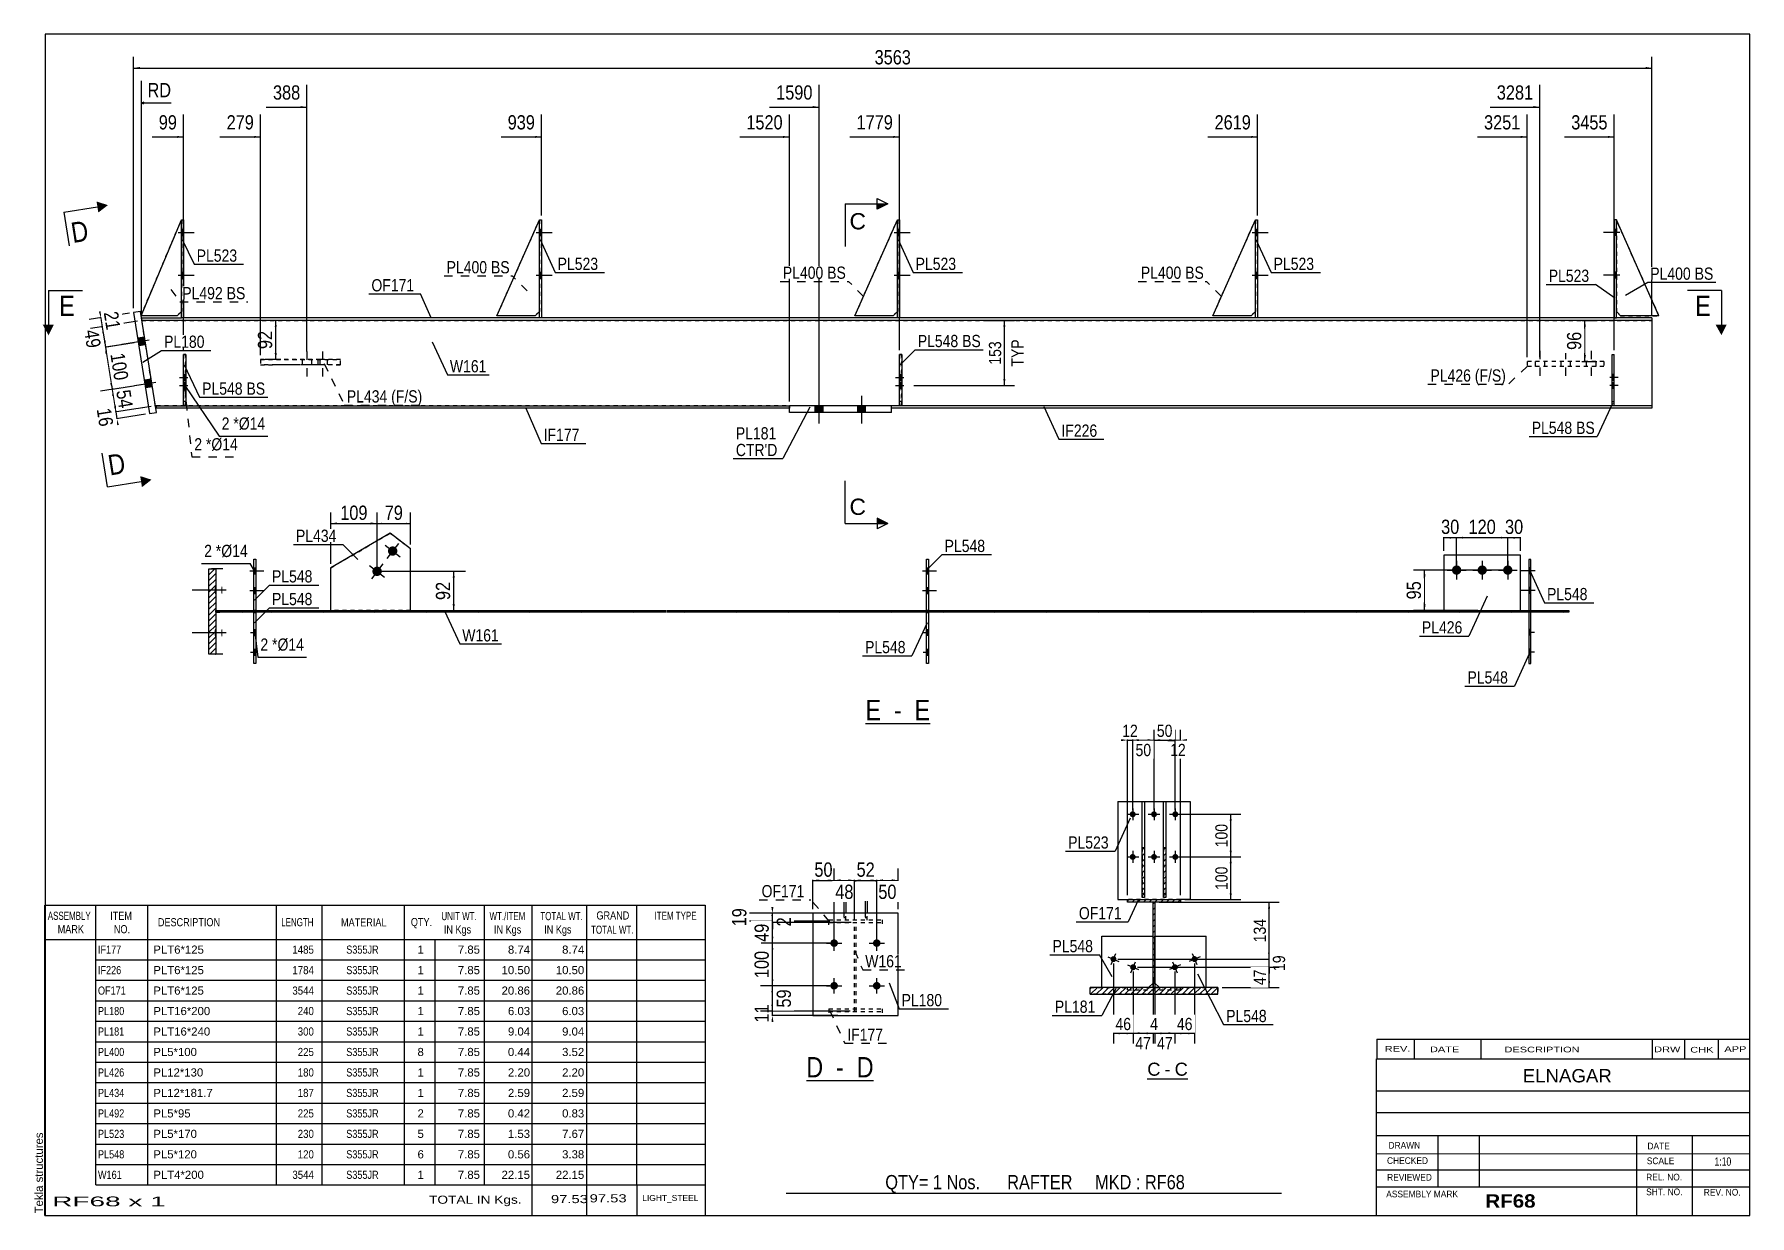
# Model space of a CAD drawing. Header units: millimetres. Extents: x -25 to 377, y -200 to 77.
import ezdxf

# ---------------------------------------------------------------- set-up
doc = ezdxf.new("R2010")
doc.units = ezdxf.units.MM
doc.linetypes.add('DXK_LINE_DOT1', pattern=[1.8814, 0.9407, -0.9407])
doc.linetypes.add('DXK_LINE_DOT2', pattern=[3.9198, 1.9599, -1.9599])
doc.styles.add('Arial', font='ARIAL.TTF', dxfattribs={"height": 0.2})
doc.styles.add('Arial Bold', font='ARIALBD.TTF', dxfattribs={"height": 0.2})
doc.styles.add('Arial Narrow', font='ARIALN.TTF', dxfattribs={"height": 0.2})

# ---------------------------------------------------------------- blocks, each defined once
blk = doc.blocks.new('Unknown-626819499-1211')
at = {"color": 5, "linetype": 'Continuous'}
for p, q in [((377.3, 77.09), (-22.7, 77.09)), ((-22.7, 77.09), (-22.7, -199.91)), ((377.3, -199.91), (377.3, 77.09)), ((-22.7, -199.91), (377.3, -199.91))]:
    blk.add_line(p, q, dxfattribs=at)
at = {"color": 174, "linetype": 'Continuous', "style": 'Arial'}
blk.add_text('Tekla structures', height=1.9102, rotation=90, dxfattribs=at).set_placement((-23.2, -199.41))
blk = doc.blocks.new('Unknown-626819499-12 - 1949')
at = {"color": 7, "linetype": 'Continuous'}
blk.add_line((235.94, -167.87), (245.44, -167.87), dxfattribs=at)
at = {"color": 0, "linetype": 'Continuous'}
blk.add_wipeout([(239.02, -167.12), (239.02, -163.92), (235.94, -163.92), (235.94, -167.12)], dxfattribs=at)
blk.add_wipeout([(241.4, -167.12), (241.4, -163.92), (239.98, -163.92), (239.98, -167.12)], dxfattribs=at)
at = {"color": 96, "linetype": 'Continuous', "style": 'Arial'}
blk.add_text('C', height=3.06, dxfattribs=at).set_placement((235.94, -167.12))
at = {"color": 0, "linetype": 'Continuous'}
blk.add_wipeout([(245.44, -167.12), (245.44, -163.92), (242.36, -163.92), (242.36, -167.12)], dxfattribs=at)
at = {"color": 96, "linetype": 'Continuous', "style": 'Arial'}
for s, p in [('C', (242.36, -167.12)), ('-', (239.98, -167.12))]:
    blk.add_text(s, height=3.06, dxfattribs=at).set_placement(p)
blk = doc.blocks.new('Unknown-626819499-13 - 2122')
at = {"color": 7, "linetype": 'Continuous'}
blk.add_line((155.94, -168.27), (171.72, -168.27), dxfattribs=at)
at = {"color": 0, "linetype": 'Continuous'}
blk.add_wipeout([(159.9, -167.52), (159.9, -162.52), (155.94, -162.52), (155.94, -167.52)], dxfattribs=at)
blk.add_wipeout([(166.27, -167.52), (166.27, -162.52), (161.4, -162.52), (161.4, -167.52)], dxfattribs=at)
at = {"color": 6, "linetype": 'Continuous', "style": 'Arial Narrow'}
for s, height, p in [('D', 4.77, (155.94, -167.52)), (' - ', 4.772, (161.4, -167.52))]:
    blk.add_text(s, height=height, dxfattribs=at).set_placement(p)
at = {"color": 0, "linetype": 'Continuous'}
blk.add_wipeout([(171.72, -167.52), (171.72, -162.52), (167.77, -162.52), (167.77, -167.52)], dxfattribs=at)
at = {"color": 6, "linetype": 'Continuous', "style": 'Arial Narrow'}
blk.add_text('D', height=4.77, dxfattribs=at).set_placement((167.77, -167.52))
blk = doc.blocks.new('Unknown-626819499-14 - 2292')
at = {"color": 7, "linetype": 'Continuous'}
blk.add_line((169.81, -84.5), (184.98, -84.5), dxfattribs=at)
at = {"color": 0, "linetype": 'Continuous'}
blk.add_wipeout([(173.46, -83.75), (173.46, -78.75), (169.81, -78.75), (169.81, -83.75)], dxfattribs=at)
blk.add_wipeout([(179.83, -83.75), (179.83, -78.75), (174.96, -78.75), (174.96, -83.75)], dxfattribs=at)
at = {"color": 6, "linetype": 'Continuous', "style": 'Arial Narrow'}
for s, height, p in [('E', 4.77, (169.81, -83.75)), (' - ', 4.772, (174.96, -83.75))]:
    blk.add_text(s, height=height, dxfattribs=at).set_placement(p)
at = {"color": 0, "linetype": 'Continuous'}
blk.add_wipeout([(184.98, -83.75), (184.98, -78.75), (181.33, -78.75), (181.33, -83.75)], dxfattribs=at)
at = {"color": 6, "linetype": 'Continuous', "style": 'Arial Narrow'}
blk.add_text('E', height=4.77, dxfattribs=at).set_placement((181.33, -83.75))
blk = doc.blocks.new('Part-626819499-1280 - 1232')
at = {"color": 2, "linetype": 'Continuous'}
for p, q in [((345.01, -10), (175.95, -10)), ((354.37, -10.6), (175.95, -10.6)), ((354.37, -10), (345.51, -10)), ((354.37, -10), (354.37, -10.6))]:
    blk.add_line(p, q, dxfattribs=at)
at = {"color": 7, "linetype": 'DXK_LINE_DOT1'}
for p, q in [((175.95, -10.6), (175.95, -10)), ((345.51, -10), (345.01, -10))]:
    blk.add_line(p, q, dxfattribs=at)
blk = doc.blocks.new('Bolt-626819499-1240 - 1232')
at = {"linetype": 'Continuous'}
for points in [[(158.05, -11.6), (159.85, -11.6), (159.85, -10), (158.05, -10)], [(158.05, -11.6), (159.85, -11.6), (159.85, -10), (158.05, -10)], [(168.05, -11.6), (169.85, -11.6), (169.85, -10), (168.05, -10)], [(168.05, -11.6), (169.85, -11.6), (169.85, -10), (168.05, -10)]]:
    blk.add_hatch(color=3, dxfattribs=at).paths.add_polyline_path(points)
at = {"color": 3, "linetype": 'Continuous'}
for p, q in [((158.95, -14.2), (158.95, -7.7)), ((158.95, -14.2), (158.95, -7.7)), ((168.95, -14.2), (168.95, -7.7)), ((168.95, -14.2), (168.95, -7.7)), ((158.05, -11.6), (158.05, -10)), ((158.05, -11.6), (158.05, -10)), ((159.85, -11.6), (159.85, -10)), ((159.85, -11.6), (159.85, -10)), ((168.05, -11.6), (168.05, -10)), ((168.05, -11.6), (168.05, -10)), ((169.85, -11.6), (169.85, -10)), ((169.85, -11.6), (169.85, -10))]:
    blk.add_line(p, q, dxfattribs=at)
blk = doc.blocks.new('Bolt-626819499-1241 - 1232')
at = {"linetype": 'Continuous'}
for points in [[(-0.96, 5.83), (-0.67, 4.05), (0.91, 4.3), (0.62, 6.08)], [(-0.96, 5.83), (-0.67, 4.05), (0.91, 4.3), (0.62, 6.08)], [(0.61, -4.05), (0.9, -5.83), (2.48, -5.58), (2.19, -3.8)], [(0.61, -4.05), (0.9, -5.83), (2.48, -5.58), (2.19, -3.8)]]:
    blk.add_hatch(color=3, dxfattribs=at).paths.add_polyline_path(points)
at = {"color": 3, "linetype": 'Continuous'}
for p, q in [((1.75, 5.35), (-4.67, 4.33)), ((1.75, 5.35), (-4.67, 4.33)), ((0.62, 6.08), (-0.96, 5.83)), ((0.62, 6.08), (-0.96, 5.83)), ((0.91, 4.3), (-0.67, 4.05)), ((0.91, 4.3), (-0.67, 4.05)), ((2.19, -3.8), (0.61, -4.05)), ((2.19, -3.8), (0.61, -4.05)), ((3.32, -4.53), (-3.1, -5.55)), ((3.32, -4.53), (-3.1, -5.55)), ((2.48, -5.58), (0.9, -5.83)), ((2.48, -5.58), (0.9, -5.83))]:
    blk.add_line(p, q, dxfattribs=at)
blk = doc.blocks.new('Bolt-626819499-5518 - 1232')
at = {"color": 3, "linetype": 'DXK_LINE_DOT2'}
for p, q in [((346.46, -3.39), (343.16, -3.39)), ((345.51, -2.69), (345.01, -2.69)), ((346.46, -5.3), (343.16, -5.3)), ((345.51, -4.09), (345.01, -4.09)), ((345.51, -4.6), (345.01, -4.6)), ((345.51, -6), (345.01, -6))]:
    blk.add_line(p, q, dxfattribs=at)
blk = doc.blocks.new('Part-626819499-1258 - 1232')
at = {"color": 7, "linetype": 'DXK_LINE_DOT1'}
for p, q in [((3.18, -10), (0, 10)), ((0, 10), (354.37, 10)), ((354.37, -10), (3.48, -10))]:
    blk.add_line(p, q, dxfattribs=at)
at = {"color": 2, "linetype": 'Continuous'}
for p, q in [((354.37, 10), (354.37, -10)), ((3.48, -10), (3.18, -10))]:
    blk.add_line(p, q, dxfattribs=at)
blk = doc.blocks.new('Bolt-626819499-5515 - 1232')
at = {"linetype": 'Continuous'}
for points in [[(261.82, 29.9), (261.82, 31.3), (261.32, 31.3), (261.32, 29.9)], [(261.82, 29.9), (261.82, 31.3), (261.32, 31.3), (261.32, 29.9)], [(261.82, 29.9), (261.82, 31.3), (261.32, 31.3), (261.32, 29.9)], [(261.82, 19.9), (261.82, 21.3), (261.32, 21.3), (261.32, 19.9)], [(261.82, 19.9), (261.82, 21.3), (261.32, 21.3), (261.32, 19.9)], [(261.82, 19.9), (261.82, 21.3), (261.32, 21.3), (261.32, 19.9)]]:
    blk.add_hatch(color=3, dxfattribs=at).paths.add_polyline_path(points)
at = {"color": 3, "linetype": 'Continuous'}
for p, q in [((260.52, 30.6), (264.32, 30.6)), ((260.52, 30.6), (264.32, 30.6)), ((260.52, 30.6), (264.32, 30.6)), ((261.32, 31.3), (261.82, 31.3)), ((261.32, 31.3), (261.82, 31.3)), ((261.32, 31.3), (261.82, 31.3)), ((261.32, 29.9), (261.82, 29.9)), ((261.32, 29.9), (261.82, 29.9)), ((261.32, 29.9), (261.82, 29.9)), ((260.52, 20.6), (264.32, 20.6)), ((260.52, 20.6), (264.32, 20.6)), ((260.52, 20.6), (264.32, 20.6)), ((261.32, 21.3), (261.82, 21.3)), ((261.32, 21.3), (261.82, 21.3)), ((261.32, 21.3), (261.82, 21.3)), ((261.32, 19.9), (261.82, 19.9)), ((261.32, 19.9), (261.82, 19.9)), ((261.32, 19.9), (261.82, 19.9))]:
    blk.add_line(p, q, dxfattribs=at)
blk = doc.blocks.new('Part-626819499-5493 - 1232')
at = {"color": 7, "linetype": 'DXK_LINE_DOT1'}
for p, q in [((345.01, -10), (345.01, 2)), ((345.01, 2), (345.51, 2)), ((345.51, -10), (345.51, 2)), ((345.01, -9), (345.51, -9))]:
    blk.add_line(p, q, dxfattribs=at)
blk = doc.blocks.new('Bolt-626819499-1312 - 1232')
at = {"color": 3, "linetype": 'DXK_LINE_DOT2'}
for p, q in [((37.65, 0.82), (37.65, -0.38)), ((38.75, 2.72), (38.75, -4.08)), ((39.85, 0.82), (39.85, -0.38)), ((41.3, 0.82), (41.3, -0.38)), ((42.4, 2.73), (42.4, -4.07)), ((43.5, 0.82), (43.5, -0.38))]:
    blk.add_line(p, q, dxfattribs=at)
blk = doc.blocks.new('Part-626819499-5488 - 1232')
at = {"color": 2, "linetype": 'Continuous'}
for p, q in [((251.32, 11.1), (261.32, 33.6)), ((261.32, 12.1), (260.32, 11.1)), ((260.32, 11.1), (251.32, 11.1))]:
    blk.add_line(p, q, dxfattribs=at)
blk = doc.blocks.new('Bolt-626819499-5521 - 1232')
at = {"linetype": 'Continuous'}
for points in [[(345.51, -4.09), (345.51, -2.69), (345.01, -2.69), (345.01, -4.09)], [(345.51, -6), (345.51, -4.6), (345.01, -4.6), (345.01, -6)]]:
    blk.add_hatch(color=3, dxfattribs=at).paths.add_polyline_path(points)
at = {"color": 3, "linetype": 'Continuous'}
for p, q in [((345.51, -2.69), (345.01, -2.69)), ((346.31, -3.39), (345.01, -3.39)), ((345.51, -4.09), (345.01, -4.09)), ((345.51, -4.6), (345.01, -4.6)), ((346.31, -5.3), (345.01, -5.3)), ((345.51, -6), (345.01, -6))]:
    blk.add_line(p, q, dxfattribs=at)
blk = doc.blocks.new('Bolt-626819499-1313 - 1232')
at = {"color": 3, "linetype": 'DXK_LINE_DOT2'}
for p, q in [((326.96, 0.4), (326.96, -0.8)), ((328.06, 2.9), (328.06, -3.9)), ((329.16, 0.4), (329.16, -0.8)), ((332.96, 0.4), (332.96, -0.8)), ((334.06, 2.9), (334.06, -3.9)), ((335.16, 0.4), (335.16, -0.8)), ((338.96, 0.4), (338.96, -0.8)), ((340.06, 2.9), (340.06, -3.9)), ((341.16, 0.4), (341.16, -0.8))]:
    blk.add_line(p, q, dxfattribs=at)
blk = doc.blocks.new('Part-626819499-1335 - 1232')
at = {"color": 2, "linetype": 'Continuous'}
for p, q in [((-0.33, 12.1), (-1.91, 11.85)), ((3.43, -11.6), (-0.33, 12.1)), ((-1.91, 11.85), (1.85, -11.85)), ((1.85, -11.85), (3.43, -11.6))]:
    blk.add_line(p, q, dxfattribs=at)
blk = doc.blocks.new('Part-626819499-1357 - 1232')
at = {"color": 2, "linetype": 'Continuous'}
for p, q in [((0, 10), (0, 10.6)), ((0, 10.6), (9.32, 10.6)), ((354.37, 10), (0, 10)), ((93.32, 10.6), (9.82, 10.6)), ((177.32, 10.6), (93.82, 10.6)), ((261.32, 10.6), (177.82, 10.6)), ((345.51, 10.6), (261.82, 10.6)), ((354.37, 10.6), (346.01, 10.6)), ((354.37, 10.6), (354.37, 10))]:
    blk.add_line(p, q, dxfattribs=at)
at = {"color": 7, "linetype": 'DXK_LINE_DOT1'}
for p, q in [((9.82, 10.6), (9.32, 10.6)), ((93.82, 10.6), (93.32, 10.6)), ((177.82, 10.6), (177.32, 10.6)), ((261.82, 10.6), (261.32, 10.6)), ((346.01, 10.6), (345.51, 10.6))]:
    blk.add_line(p, q, dxfattribs=at)
blk = doc.blocks.new('Part-626819499-5491 - 1232')
at = {"color": 2, "linetype": 'Continuous'}
for p, q in [((346.01, 33.6), (345.51, 33.6)), ((345.51, 33.6), (345.51, 10.6)), ((346.01, 10.6), (346.01, 33.6)), ((345.51, 10.6), (346.01, 10.6))]:
    blk.add_line(p, q, dxfattribs=at)
blk = doc.blocks.new('Part-626819499-1582 - 1232')
at = {"color": 7, "linetype": 'DXK_LINE_DOT1'}
for p, q in [((41.85, 0.83), (27.88, 0.82)), ((27.88, 0.82), (27.88, -0.38)), ((27.88, 0.82), (46.61, 0.82)), ((41.85, -0.37), (41.85, 0.83)), ((46.61, 0.82), (41.85, 0.83)), ((46.61, -0.38), (46.61, 0.82)), ((27.88, -0.38), (41.85, -0.37)), ((46.61, -0.38), (27.88, -0.38)), ((27.88, -0.38), (27.88, -0.38)), ((41.85, -0.37), (46.61, -0.38)), ((46.61, -0.38), (46.61, -0.38))]:
    blk.add_line(p, q, dxfattribs=at)
blk = doc.blocks.new('Part-626819499-1379 - 1232')
at = {"color": 2, "linetype": 'Continuous'}
for p, q in [((3.48, -10.6), (3.48, -10)), ((3.48, -10), (151.95, -10)), ((151.95, -10.6), (3.48, -10.6))]:
    blk.add_line(p, q, dxfattribs=at)
at = {"color": 7, "linetype": 'DXK_LINE_DOT1'}
blk.add_line((151.95, -10), (151.95, -10.6), dxfattribs=at)
blk = doc.blocks.new('Part-626819499-5508 - 1232')
at = {"color": 2, "linetype": 'Continuous'}
for p, q in [((167.32, 11.1), (177.32, 33.6)), ((177.32, 12.1), (176.32, 11.1)), ((176.32, 11.1), (167.32, 11.1))]:
    blk.add_line(p, q, dxfattribs=at)
blk = doc.blocks.new('Part-626819499-5512 - 1232')
at = {"color": 7, "linetype": 'DXK_LINE_DOT1'}
for p, q in [((177.82, 2.03), (177.82, -9.97)), ((178.32, 2.03), (177.82, 2.03)), ((178.32, -9.97), (178.32, 2.03)), ((177.82, -9.97), (178.32, -9.97))]:
    blk.add_line(p, q, dxfattribs=at)
blk = doc.blocks.new('Part-626819499-1432 - 1232')
at = {"color": 2, "linetype": 'Continuous'}
for p, q in [((151.95, -11.6), (151.95, -10)), ((175.95, -10), (151.95, -10)), ((175.95, -11.6), (151.95, -11.6)), ((175.95, -11.6), (175.95, -10))]:
    blk.add_line(p, q, dxfattribs=at)
blk = doc.blocks.new('Bolt-626819499-5525 - 1232')
at = {"linetype": 'Continuous'}
for points in [[(9.82, -2.66), (9.82, -4.06), (10.32, -4.06), (10.32, -2.66)], [(9.82, -4.57), (9.82, -5.97), (10.32, -5.97), (10.32, -4.57)]]:
    blk.add_hatch(color=3, dxfattribs=at).paths.add_polyline_path(points)
at = {"color": 3, "linetype": 'Continuous'}
for p, q in [((9.02, -3.36), (10.32, -3.36)), ((9.82, -2.66), (10.32, -2.66)), ((9.02, -5.27), (10.32, -5.27)), ((9.82, -4.06), (10.32, -4.06)), ((9.82, -4.57), (10.32, -4.57)), ((9.82, -5.97), (10.32, -5.97))]:
    blk.add_line(p, q, dxfattribs=at)
blk = doc.blocks.new('Part-626819499-1560 - 1232')
at = {"color": 7, "linetype": 'DXK_LINE_DOT1'}
for p, q in [((343.06, 0.4), (325.06, 0.4)), ((325.06, 0.4), (325.06, -0.8)), ((343.06, 0.4), (343.06, -0.8)), ((343.06, -0.8), (325.06, -0.8))]:
    blk.add_line(p, q, dxfattribs=at)
blk = doc.blocks.new('Part-626819499-5500 - 1232')
at = {"color": 2, "linetype": 'Continuous'}
for p, q in [((-0.18, 11.1), (9.32, 33.6)), ((9.32, 12.1), (8.32, 11.1)), ((8.32, 11.1), (-0.18, 11.1))]:
    blk.add_line(p, q, dxfattribs=at)
blk = doc.blocks.new('Part-626819499-2474 - 1232')
at = {"color": 7, "linetype": 'DXK_LINE_DOT1'}
for p, q in [((167.32, 11.1), (177.32, 33.6)), ((177.32, 33.6), (177.32, 12.1)), ((177.32, 12.1), (176.32, 11.1)), ((176.32, 11.1), (167.32, 11.1))]:
    blk.add_line(p, q, dxfattribs=at)
blk = doc.blocks.new('Part-626819499-2475 - 1232')
at = {"color": 7, "linetype": 'DXK_LINE_DOT1'}
for p, q in [((251.32, 11.1), (261.32, 33.6)), ((261.32, 33.6), (261.32, 12.1)), ((261.32, 12.1), (260.32, 11.1)), ((260.32, 11.1), (251.32, 11.1))]:
    blk.add_line(p, q, dxfattribs=at)
blk = doc.blocks.new('Part-626819499-2476 - 1232')
at = {"color": 7, "linetype": 'DXK_LINE_DOT1'}
for p, q in [((346.01, 33.6), (346.01, 12.1)), ((356.01, 11.1), (346.01, 33.6)), ((346.01, 12.1), (347.01, 11.1)), ((347.01, 11.1), (356.01, 11.1))]:
    blk.add_line(p, q, dxfattribs=at)
blk = doc.blocks.new('Part-626819499-2477 - 1232')
at = {"color": 7, "linetype": 'DXK_LINE_DOT1'}
for p, q in [((83.32, 11.1), (93.32, 33.6)), ((93.32, 33.6), (93.32, 12.1)), ((93.32, 12.1), (92.32, 11.1)), ((92.32, 11.1), (83.32, 11.1))]:
    blk.add_line(p, q, dxfattribs=at)
blk = doc.blocks.new('Part-626819499-2478 - 1232')
at = {"color": 7, "linetype": 'DXK_LINE_DOT1'}
for p, q in [((-0.18, 11.1), (9.32, 33.6)), ((9.32, 33.6), (9.32, 12.1)), ((9.32, 12.1), (8.32, 11.1)), ((8.32, 11.1), (-0.18, 11.1))]:
    blk.add_line(p, q, dxfattribs=at)
blk = doc.blocks.new('Part-626819499-5487 - 1232')
at = {"color": 2, "linetype": 'Continuous'}
for p, q in [((261.32, 10.6), (261.32, 33.6)), ((261.32, 33.6), (261.82, 33.6)), ((261.82, 33.6), (261.82, 10.6)), ((261.82, 10.6), (261.32, 10.6))]:
    blk.add_line(p, q, dxfattribs=at)
blk = doc.blocks.new('Part-626819499-5489 - 1232')
at = {"color": 2, "linetype": 'Continuous'}
for p, q in [((93.32, 10.6), (93.32, 33.6)), ((93.32, 33.6), (93.82, 33.6)), ((93.82, 33.6), (93.82, 10.6)), ((93.82, 10.6), (93.32, 10.6))]:
    blk.add_line(p, q, dxfattribs=at)
blk = doc.blocks.new('Part-626819499-5490 - 1232')
at = {"color": 2, "linetype": 'Continuous'}
for p, q in [((83.32, 11.1), (93.32, 33.6)), ((93.32, 12.1), (92.32, 11.1)), ((92.32, 11.1), (83.32, 11.1))]:
    blk.add_line(p, q, dxfattribs=at)
blk = doc.blocks.new('Part-626819499-5492 - 1232')
at = {"color": 2, "linetype": 'Continuous'}
for p, q in [((356.01, 11.1), (346.01, 33.6)), ((347.01, 11.1), (346.01, 12.1)), ((356.01, 11.1), (347.01, 11.1))]:
    blk.add_line(p, q, dxfattribs=at)
blk = doc.blocks.new('Part-626819499-5496 - 1232')
at = {"color": 2, "linetype": 'Continuous'}
for p, q in [((345.01, -10), (345.01, 2)), ((345.01, 2), (345.51, 2)), ((345.51, -10), (345.51, 2)), ((345.51, -10), (345.01, -10))]:
    blk.add_line(p, q, dxfattribs=at)
blk = doc.blocks.new('Part-626819499-5499 - 1232')
at = {"color": 2, "linetype": 'Continuous'}
for p, q in [((9.32, 10.6), (9.32, 33.6)), ((9.32, 33.6), (9.82, 33.6)), ((9.82, 33.6), (9.82, 10.6)), ((9.82, 10.6), (9.32, 10.6))]:
    blk.add_line(p, q, dxfattribs=at)
blk = doc.blocks.new('Part-626819499-5501 - 1232')
at = {"color": 2, "linetype": 'Continuous'}
for p, q in [((9.82, -9.97), (9.82, 2.03)), ((9.82, 2.03), (10.32, 2.03)), ((10.32, 2.03), (10.32, -9.97)), ((10.32, -9.97), (9.82, -9.97))]:
    blk.add_line(p, q, dxfattribs=at)
at = {"color": 7, "linetype": 'DXK_LINE_DOT1'}
blk.add_line((9.82, -8.97), (10.32, -8.97), dxfattribs=at)
blk = doc.blocks.new('Part-626819499-5504 - 1232')
at = {"color": 7, "linetype": 'DXK_LINE_DOT1'}
for p, q in [((9.82, 2.03), (9.82, -9.97)), ((10.32, 2.03), (9.82, 2.03)), ((10.32, -9.97), (10.32, 2.03)), ((9.82, -9.97), (10.32, -9.97))]:
    blk.add_line(p, q, dxfattribs=at)
blk = doc.blocks.new('Part-626819499-5507 - 1232')
at = {"color": 2, "linetype": 'Continuous'}
for p, q in [((177.32, 10.6), (177.32, 33.6)), ((177.32, 33.6), (177.82, 33.6)), ((177.82, 33.6), (177.82, 10.6)), ((177.82, 10.6), (177.32, 10.6))]:
    blk.add_line(p, q, dxfattribs=at)
blk = doc.blocks.new('Part-626819499-5509 - 1232')
at = {"color": 2, "linetype": 'Continuous'}
for p, q in [((177.82, -9.97), (177.82, 2.03)), ((177.82, 2.03), (178.32, 2.03)), ((178.32, 2.03), (178.32, -9.97)), ((178.32, -9.97), (177.82, -9.97))]:
    blk.add_line(p, q, dxfattribs=at)
at = {"color": 7, "linetype": 'DXK_LINE_DOT1'}
blk.add_line((177.82, -8.97), (178.32, -8.97), dxfattribs=at)
blk = doc.blocks.new('Bolt-626819499-5516 - 1232')
at = {"linetype": 'Continuous'}
for points in [[(93.82, 29.9), (93.82, 31.3), (93.32, 31.3), (93.32, 29.9)], [(93.82, 29.9), (93.82, 31.3), (93.32, 31.3), (93.32, 29.9)], [(93.82, 29.9), (93.82, 31.3), (93.32, 31.3), (93.32, 29.9)], [(93.82, 19.9), (93.82, 21.3), (93.32, 21.3), (93.32, 19.9)], [(93.82, 19.9), (93.82, 21.3), (93.32, 21.3), (93.32, 19.9)], [(93.82, 19.9), (93.82, 21.3), (93.32, 21.3), (93.32, 19.9)]]:
    blk.add_hatch(color=3, dxfattribs=at).paths.add_polyline_path(points)
at = {"color": 3, "linetype": 'Continuous'}
for p, q in [((92.52, 30.6), (96.32, 30.6)), ((92.52, 30.6), (96.32, 30.6)), ((92.52, 30.6), (96.32, 30.6)), ((93.32, 31.3), (93.82, 31.3)), ((93.32, 31.3), (93.82, 31.3)), ((93.32, 31.3), (93.82, 31.3)), ((93.32, 29.9), (93.82, 29.9)), ((93.32, 29.9), (93.82, 29.9)), ((93.32, 29.9), (93.82, 29.9)), ((92.52, 20.6), (96.32, 20.6)), ((92.52, 20.6), (96.32, 20.6)), ((92.52, 20.6), (96.32, 20.6)), ((93.32, 21.3), (93.82, 21.3)), ((93.32, 21.3), (93.82, 21.3)), ((93.32, 21.3), (93.82, 21.3)), ((93.32, 19.9), (93.82, 19.9)), ((93.32, 19.9), (93.82, 19.9)), ((93.32, 19.9), (93.82, 19.9))]:
    blk.add_line(p, q, dxfattribs=at)
blk = doc.blocks.new('Bolt-626819499-5517 - 1232')
at = {"linetype": 'Continuous'}
for points in [[(346.01, 29.9), (346.01, 31.3), (345.51, 31.3), (345.51, 29.9)], [(346.01, 29.9), (346.01, 31.3), (345.51, 31.3), (345.51, 29.9)], [(346.01, 29.9), (346.01, 31.3), (345.51, 31.3), (345.51, 29.9)], [(346.01, 19.9), (346.01, 21.3), (345.51, 21.3), (345.51, 19.9)], [(346.01, 19.9), (346.01, 21.3), (345.51, 21.3), (345.51, 19.9)], [(346.01, 19.9), (346.01, 21.3), (345.51, 21.3), (345.51, 19.9)]]:
    blk.add_hatch(color=3, dxfattribs=at).paths.add_polyline_path(points)
at = {"color": 3, "linetype": 'Continuous'}
for p, q in [((346.81, 30.6), (343.01, 30.6)), ((346.81, 30.6), (343.01, 30.6)), ((346.81, 30.6), (343.01, 30.6)), ((346.01, 31.3), (345.51, 31.3)), ((346.01, 31.3), (345.51, 31.3)), ((346.01, 31.3), (345.51, 31.3)), ((346.01, 29.9), (345.51, 29.9)), ((346.01, 29.9), (345.51, 29.9)), ((346.01, 29.9), (345.51, 29.9)), ((346.81, 20.6), (343.01, 20.6)), ((346.81, 20.6), (343.01, 20.6)), ((346.81, 20.6), (343.01, 20.6)), ((346.01, 21.3), (345.51, 21.3)), ((346.01, 21.3), (345.51, 21.3)), ((346.01, 21.3), (345.51, 21.3)), ((346.01, 19.9), (345.51, 19.9)), ((346.01, 19.9), (345.51, 19.9)), ((346.01, 19.9), (345.51, 19.9))]:
    blk.add_line(p, q, dxfattribs=at)
blk = doc.blocks.new('Bolt-626819499-5524 - 1232')
at = {"linetype": 'Continuous'}
for points in [[(9.82, 29.9), (9.82, 31.3), (9.32, 31.3), (9.32, 29.9)], [(9.82, 29.9), (9.82, 31.3), (9.32, 31.3), (9.32, 29.9)], [(9.82, 29.9), (9.82, 31.3), (9.32, 31.3), (9.32, 29.9)], [(9.82, 19.9), (9.82, 21.3), (9.32, 21.3), (9.32, 19.9)], [(9.82, 19.9), (9.82, 21.3), (9.32, 21.3), (9.32, 19.9)], [(9.82, 19.9), (9.82, 21.3), (9.32, 21.3), (9.32, 19.9)]]:
    blk.add_hatch(color=3, dxfattribs=at).paths.add_polyline_path(points)
at = {"color": 3, "linetype": 'Continuous'}
for p, q in [((8.52, 30.6), (12.32, 30.6)), ((8.52, 30.6), (12.32, 30.6)), ((8.52, 30.6), (12.32, 30.6)), ((9.32, 31.3), (9.82, 31.3)), ((9.32, 31.3), (9.82, 31.3)), ((9.32, 31.3), (9.82, 31.3)), ((9.32, 29.9), (9.82, 29.9)), ((9.32, 29.9), (9.82, 29.9)), ((9.32, 29.9), (9.82, 29.9)), ((8.52, 20.6), (12.32, 20.6)), ((8.52, 20.6), (12.32, 20.6)), ((8.52, 20.6), (12.32, 20.6)), ((9.32, 21.3), (9.82, 21.3)), ((9.32, 21.3), (9.82, 21.3)), ((9.32, 21.3), (9.82, 21.3)), ((9.32, 19.9), (9.82, 19.9)), ((9.32, 19.9), (9.82, 19.9)), ((9.32, 19.9), (9.82, 19.9))]:
    blk.add_line(p, q, dxfattribs=at)
blk = doc.blocks.new('Bolt-626819499-5528 - 1232')
at = {"color": 3, "linetype": 'DXK_LINE_DOT2'}
for p, q in [((8.87, -3.36), (12.17, -3.36)), ((9.82, -2.66), (10.32, -2.66)), ((8.87, -5.27), (12.17, -5.27)), ((9.82, -4.06), (10.32, -4.06)), ((9.82, -4.57), (10.32, -4.57)), ((9.82, -5.97), (10.32, -5.97))]:
    blk.add_line(p, q, dxfattribs=at)
blk = doc.blocks.new('Bolt-626819499-5531 - 1232')
at = {"linetype": 'Continuous'}
for points in [[(177.82, 29.9), (177.82, 31.3), (177.32, 31.3), (177.32, 29.9)], [(177.82, 29.9), (177.82, 31.3), (177.32, 31.3), (177.32, 29.9)], [(177.82, 29.9), (177.82, 31.3), (177.32, 31.3), (177.32, 29.9)], [(177.82, 19.9), (177.82, 21.3), (177.32, 21.3), (177.32, 19.9)], [(177.82, 19.9), (177.82, 21.3), (177.32, 21.3), (177.32, 19.9)], [(177.82, 19.9), (177.82, 21.3), (177.32, 21.3), (177.32, 19.9)]]:
    blk.add_hatch(color=3, dxfattribs=at).paths.add_polyline_path(points)
at = {"color": 3, "linetype": 'Continuous'}
for p, q in [((176.52, 30.6), (180.32, 30.6)), ((176.52, 30.6), (180.32, 30.6)), ((176.52, 30.6), (180.32, 30.6)), ((177.32, 31.3), (177.82, 31.3)), ((177.32, 31.3), (177.82, 31.3)), ((177.32, 31.3), (177.82, 31.3)), ((177.32, 29.9), (177.82, 29.9)), ((177.32, 29.9), (177.82, 29.9)), ((177.32, 29.9), (177.82, 29.9)), ((176.52, 20.6), (180.32, 20.6)), ((176.52, 20.6), (180.32, 20.6)), ((176.52, 20.6), (180.32, 20.6)), ((177.32, 21.3), (177.82, 21.3)), ((177.32, 21.3), (177.82, 21.3)), ((177.32, 21.3), (177.82, 21.3)), ((177.32, 19.9), (177.82, 19.9)), ((177.32, 19.9), (177.82, 19.9)), ((177.32, 19.9), (177.82, 19.9))]:
    blk.add_line(p, q, dxfattribs=at)
blk = doc.blocks.new('Bolt-626819499-5532 - 1232')
at = {"linetype": 'Continuous'}
for points in [[(177.82, -2.66), (177.82, -4.06), (178.32, -4.06), (178.32, -2.66)], [(177.82, -4.57), (177.82, -5.97), (178.32, -5.97), (178.32, -4.57)]]:
    blk.add_hatch(color=3, dxfattribs=at).paths.add_polyline_path(points)
at = {"color": 3, "linetype": 'Continuous'}
for p, q in [((177.02, -3.36), (178.32, -3.36)), ((177.82, -2.66), (178.32, -2.66)), ((177.02, -5.27), (178.32, -5.27)), ((177.82, -4.06), (178.32, -4.06)), ((177.82, -4.57), (178.32, -4.57)), ((177.82, -5.97), (178.32, -5.97))]:
    blk.add_line(p, q, dxfattribs=at)
blk = doc.blocks.new('Bolt-626819499-5535 - 1232')
at = {"color": 3, "linetype": 'DXK_LINE_DOT2'}
for p, q in [((176.87, -3.36), (180.17, -3.36)), ((177.82, -2.66), (178.32, -2.66)), ((176.87, -5.27), (180.17, -5.27)), ((177.82, -4.06), (178.32, -4.06)), ((177.82, -4.57), (178.32, -4.57)), ((177.82, -5.97), (178.32, -5.97))]:
    blk.add_line(p, q, dxfattribs=at)
blk = doc.blocks.new('Part-626819499-1957 - 1949')
at = {"linetype": 'Continuous'}
h = blk.add_hatch(dxfattribs=at)
h.set_pattern_fill('', scale=0.3, style=0, pattern_type=0)
h.set_pattern_definition([(45, (243.767, -125.8157), (-0.67352, 0.67352), [])])
h.paths.add_polyline_path([(243.77, -126.42), (243.77, -125.82), (231.27, -125.82), (231.27, -126.42)])
at = {"color": 2, "linetype": 'Continuous'}
for p, q in [((231.27, -126.42), (231.27, -125.82)), ((231.27, -125.82), (243.77, -125.82)), ((243.77, -126.42), (231.27, -126.42)), ((243.77, -125.82), (243.77, -126.42))]:
    blk.add_line(p, q, dxfattribs=at)
blk = doc.blocks.new('Part-626819499-2028 - 1949')
at = {"linetype": 'Continuous'}
h = blk.add_hatch(dxfattribs=at)
h.set_pattern_fill('', scale=0.3, style=0, pattern_type=0)
h.set_pattern_definition([(45, (237.717, -126.4157), (-0.67352, 0.67352), [])])
h.paths.add_polyline_path([(237.72, -146.42), (237.72, -126.42), (237.32, -126.42), (237.32, -146.42)])
at = {"color": 2, "linetype": 'Continuous'}
for p, q in [((237.32, -146.42), (237.32, -126.42)), ((237.32, -126.42), (237.72, -126.42)), ((237.72, -126.42), (237.72, -146.42)), ((237.72, -146.42), (237.32, -146.42))]:
    blk.add_line(p, q, dxfattribs=at)
blk = doc.blocks.new('Part-626819499-1980 - 1949')
at = {"linetype": 'Continuous'}
h = blk.add_hatch(dxfattribs=at)
h.set_pattern_fill('', scale=0.3, style=0, pattern_type=0)
h.set_pattern_definition([(45, (252.517, -146.4157), (-0.67352, 0.67352), [])])
h.paths.add_polyline_path([(252.52, -148.02), (252.52, -146.42), (222.52, -146.42), (222.52, -148.02)])
at = {"color": 7, "linetype": 'DXK_LINE_DOT1'}
for p, q in [((222.52, -148.02), (222.52, -146.42)), ((222.52, -146.42), (252.52, -146.42)), ((252.52, -148.02), (222.52, -148.02)), ((252.52, -146.42), (252.52, -148.02))]:
    blk.add_line(p, q, dxfattribs=at)
at = {"color": 2, "linetype": 'Continuous'}
for p, q in [((222.52, -148.02), (222.52, -146.42)), ((252.52, -146.42), (222.52, -146.42)), ((222.52, -148.02), (252.52, -148.02)), ((252.52, -148.02), (252.52, -146.42))]:
    blk.add_line(p, q, dxfattribs=at)
blk = doc.blocks.new('Part-626819499-3178 - 1949')
at = {"linetype": 'Continuous'}
h = blk.add_hatch(dxfattribs=at)
h.set_pattern_fill('', scale=0.3, style=0, pattern_type=0)
h.set_pattern_definition([(45, (235.267, -113.64495), (-0.67352, 0.67352), [])])
h.paths.add_polyline_path([(235.27, -125.32), (235.27, -113.64), (234.77, -113.64), (234.77, -125.32)])
at = {"color": 2, "linetype": 'Continuous'}
for p, q in [((234.77, -113.64), (234.77, -102.82)), ((234.77, -102.82), (235.27, -102.82)), ((235.27, -102.82), (235.27, -113.64)), ((234.77, -125.32), (234.77, -113.64)), ((234.77, -113.64), (235.27, -113.64)), ((235.27, -113.64), (235.27, -125.32)), ((235.27, -125.32), (234.77, -125.32))]:
    blk.add_line(p, q, dxfattribs=at)
at = {"color": 7, "linetype": 'DXK_LINE_DOT1'}
for p, q in [((234.77, -113.64), (234.77, -125.32)), ((235.27, -113.64), (235.27, -125.32)), ((234.77, -124.32), (235.27, -124.32)), ((235.27, -125.32), (234.77, -125.32))]:
    blk.add_line(p, q, dxfattribs=at)
blk = doc.blocks.new('Part-626819499-2023 - 1949')
at = {"color": 7, "linetype": 'DXK_LINE_DOT1'}
for p, q in [((231.27, -147.02), (231.27, -146.42)), ((243.77, -146.42), (231.27, -146.42)), ((231.27, -147.02), (243.77, -147.02)), ((243.77, -147.02), (243.77, -146.42))]:
    blk.add_line(p, q, dxfattribs=at)
blk = doc.blocks.new('Part-626819499-5563 - 1949')
at = {"color": 2, "linetype": 'Continuous'}
for p, q in [((229.02, -102.82), (229.02, -125.82)), ((229.02, -102.82), (246.02, -102.82)), ((246.02, -102.82), (246.02, -125.82)), ((229.02, -125.82), (231.27, -125.82)), ((246.02, -125.82), (243.77, -125.82))]:
    blk.add_line(p, q, dxfattribs=at)
at = {"color": 7, "linetype": 'DXK_LINE_DOT1'}
blk.add_line((243.77, -125.82), (231.27, -125.82), dxfattribs=at)
blk = doc.blocks.new('Part-626819499-5564 - 1949')
at = {"linetype": 'Continuous'}
h = blk.add_hatch(dxfattribs=at)
h.set_pattern_fill('', scale=0.3, style=0, pattern_type=0)
h.set_pattern_definition([(45, (240.267, -113.64495), (-0.67352, 0.67352), [])])
h.paths.add_polyline_path([(240.27, -125.32), (240.27, -113.64), (239.77, -113.64), (239.77, -125.32)])
at = {"color": 2, "linetype": 'Continuous'}
for p, q in [((239.77, -113.64), (239.77, -102.82)), ((239.77, -102.82), (240.27, -102.82)), ((240.27, -102.82), (240.27, -113.64)), ((239.77, -125.32), (239.77, -113.64)), ((239.77, -113.64), (240.27, -113.64)), ((240.27, -113.64), (240.27, -125.32)), ((240.27, -125.32), (239.77, -125.32))]:
    blk.add_line(p, q, dxfattribs=at)
at = {"color": 7, "linetype": 'DXK_LINE_DOT1'}
for p, q in [((239.77, -113.64), (239.77, -125.32)), ((240.27, -113.64), (240.27, -125.32)), ((239.77, -124.32), (240.27, -124.32)), ((240.27, -125.32), (239.77, -125.32))]:
    blk.add_line(p, q, dxfattribs=at)
blk = doc.blocks.new('Part-626819499-5565 - 1949')
at = {"color": 2, "linetype": 'Continuous'}
for p, q in [((237.75, -145.39), (237.75, -134.39)), ((237.75, -134.39), (249.75, -134.39)), ((249.75, -146.39), (249.75, -134.39)), ((237.75, -145.39), (238.75, -146.39)), ((238.75, -146.39), (249.75, -146.39))]:
    blk.add_line(p, q, dxfattribs=at)
blk = doc.blocks.new('Part-626819499-5568 - 1949')
at = {"color": 2, "linetype": 'Continuous'}
for p, q in [((225.29, -146.39), (225.29, -134.39)), ((225.29, -134.39), (237.29, -134.39)), ((237.29, -145.39), (237.29, -134.39)), ((225.29, -146.39), (236.29, -146.39)), ((236.29, -146.39), (237.29, -145.39))]:
    blk.add_line(p, q, dxfattribs=at)
blk = doc.blocks.new('Bolt-626819499-5587 - 1949')
at = {"linetype": 'Continuous'}
for points in [[(233.22, -105.82, -1), (231.82, -105.82, -1)], [(238.22, -105.82, -1), (236.82, -105.82, -1)], [(243.22, -105.82, -1), (241.82, -105.82, -1)], [(233.22, -115.82, -1), (231.82, -115.82, -1)], [(238.22, -115.82, -1), (236.82, -115.82, -1)], [(243.22, -115.82, -1), (241.82, -115.82, -1)]]:
    blk.add_hatch(color=3, dxfattribs=at).paths.add_polyline_path(points)
at = {"color": 3, "linetype": 'Continuous'}
for p, q in [((232.52, -104.42), (232.52, -107.22)), ((237.52, -104.42), (237.52, -107.22)), ((242.52, -104.42), (242.52, -107.22)), ((231.12, -105.82), (233.92, -105.82)), ((236.12, -105.82), (238.92, -105.82)), ((241.12, -105.82), (243.92, -105.82)), ((231.12, -115.82), (233.92, -115.82)), ((232.52, -114.42), (232.52, -117.22)), ((236.12, -115.82), (238.92, -115.82)), ((237.52, -114.42), (237.52, -117.22)), ((241.12, -115.82), (243.92, -115.82)), ((242.52, -114.42), (242.52, -117.22))]:
    blk.add_line(p, q, dxfattribs=at)
blk = doc.blocks.new('Bolt-626819499-5588 - 1949')
at = {"linetype": 'Continuous'}
for points in [[(247.31, -140.42, -1), (246.77, -139.13, -1)], [(242.68, -142.33, -1), (242.15, -141.04, -1)]]:
    blk.add_hatch(color=3, dxfattribs=at).paths.add_polyline_path(points)
at = {"color": 3, "linetype": 'Continuous'}
for p, q in [((241.88, -140.39), (242.95, -142.98)), ((248.33, -139.24), (245.74, -140.31)), ((246.5, -138.48), (247.57, -141.07)), ((243.71, -141.15), (241.12, -142.22))]:
    blk.add_line(p, q, dxfattribs=at)
blk = doc.blocks.new('Bolt-626819499-5591 - 1949')
at = {"linetype": 'Continuous'}
for points in [[(228.26, -139.13, -1), (227.73, -140.42, -1)], [(232.88, -141.04, -1), (232.35, -142.33, -1)]]:
    blk.add_hatch(color=3, dxfattribs=at).paths.add_polyline_path(points)
at = {"color": 3, "linetype": 'Continuous'}
for p, q in [((226.7, -139.24), (229.29, -140.31)), ((227.46, -141.07), (228.53, -138.48)), ((232.08, -142.98), (233.15, -140.39)), ((231.32, -141.15), (233.91, -142.22))]:
    blk.add_line(p, q, dxfattribs=at)
blk = doc.blocks.new('Part-626819499-3378 - 2122')
at = {"color": 2, "linetype": 'Continuous'}
for p, q in [((164.71, -126.21), (164.71, -129.03)), ((165.21, -126.21), (165.21, -129.03))]:
    blk.add_line(p, q, dxfattribs=at)
at = {"color": 7, "linetype": 'DXK_LINE_DOT1'}
for p, q in [((164.71, -129.03), (164.71, -130.61)), ((164.71, -130.05), (165.21, -130.05)), ((165.21, -130.61), (165.21, -129.03))]:
    blk.add_line(p, q, dxfattribs=at)
blk = doc.blocks.new('Part-626819499-2133 - 2122')
at = {"color": 7, "linetype": 'DXK_LINE_DOT1'}
for p, q in [((161.21, -130.57), (173.71, -130.57)), ((161.21, -131.72), (161.21, -130.57)), ((161.21, -131.16), (173.71, -131.16)), ((173.71, -130.57), (173.71, -131.72))]:
    blk.add_line(p, q, dxfattribs=at)
blk = doc.blocks.new('Part-626819499-2128 - 2122')
at = {"color": 2, "linetype": 'Continuous'}
for p, q in [((157.46, -129.03), (157.46, -153.03)), ((177.46, -129.03), (157.46, -129.03)), ((177.46, -153.03), (177.46, -129.03)), ((157.46, -153.03), (177.46, -153.03))]:
    blk.add_line(p, q, dxfattribs=at)
blk = doc.blocks.new('Part-626819499-2138 - 2122')
at = {"color": 7, "linetype": 'DXK_LINE_DOT1'}
for p, q in [((161.21, -151.46), (173.71, -151.46)), ((161.21, -151.46), (161.21, -152.58)), ((161.21, -152.05), (173.71, -152.05)), ((173.71, -151.46), (173.71, -152.58))]:
    blk.add_line(p, q, dxfattribs=at)
blk = doc.blocks.new('Part-626819499-2158 - 2122')
at = {"color": 7, "linetype": 'DXK_LINE_DOT1'}
for p, q in [((167.26, -151.97), (167.26, -131.16)), ((167.66, -151.97), (167.66, -131.16)), ((167.26, -151.41), (167.66, -151.41))]:
    blk.add_line(p, q, dxfattribs=at)
blk = doc.blocks.new('Bolt-626819499-2194 - 2122')
at = {"linetype": 'Continuous'}
for points in [[(161.56, -136.03, -1), (163.36, -136.03, -1)], [(171.56, -136.03, -1), (173.36, -136.03, -1)], [(161.56, -146.03, -1), (163.36, -146.03, -1)], [(171.56, -146.03, -1), (173.36, -146.03, -1)]]:
    blk.add_hatch(color=3, dxfattribs=at).paths.add_polyline_path(points)
at = {"color": 3, "linetype": 'Continuous'}
for p, q in [((160.66, -136.03), (164.26, -136.03)), ((162.46, -137.83), (162.46, -134.23)), ((170.66, -136.03), (174.26, -136.03)), ((172.46, -137.83), (172.46, -134.23)), ((162.46, -147.83), (162.46, -144.23)), ((172.46, -147.83), (172.46, -144.23)), ((160.66, -146.03), (164.26, -146.03)), ((170.66, -146.03), (174.26, -146.03))]:
    blk.add_line(p, q, dxfattribs=at)
blk = doc.blocks.new('Part-626819499-5608 - 2122')
at = {"color": 2, "linetype": 'Continuous'}
for p, q in [((169.71, -126.21), (169.71, -129.03)), ((170.21, -126.21), (170.21, -129.03))]:
    blk.add_line(p, q, dxfattribs=at)
at = {"color": 7, "linetype": 'DXK_LINE_DOT1'}
for p, q in [((169.71, -129.03), (169.71, -130.61)), ((169.71, -130.05), (170.21, -130.05)), ((170.21, -130.61), (170.21, -129.03))]:
    blk.add_line(p, q, dxfattribs=at)
blk = doc.blocks.new('Part-626819499-2373 - 2292')
at = {"linetype": 'Continuous'}
h = blk.add_hatch(dxfattribs=at)
h.set_pattern_fill('', scale=0.3, style=0, pattern_type=0)
h.set_pattern_definition([(45, (334.8361, -58.4462), (-0.6735192, 0.6735192), [])])
h.paths.add_polyline_path([(17.34, -58.45), (334.84, -58.45), (334.84, -58.05), (17.34, -58.05)])
at = {"color": 7, "linetype": 'DXK_LINE_DOT1'}
for p, q in [((17.34, -58.05), (19.06, -58.05)), ((17.34, -58.45), (19.06, -58.45))]:
    blk.add_line(p, q, dxfattribs=at)
at = {"color": 2, "linetype": 'Continuous'}
for p, q in [((17.34, -58.45), (17.34, -58.05)), ((17.34, -58.05), (123.08, -58.05)), ((123.08, -58.45), (17.34, -58.45)), ((123.18, -58.05), (245.43, -58.05)), ((245.43, -58.45), (123.18, -58.45)), ((245.53, -58.05), (334.84, -58.05)), ((334.84, -58.45), (245.53, -58.45)), ((334.84, -58.05), (334.84, -58.45))]:
    blk.add_line(p, q, dxfattribs=at)
blk = doc.blocks.new('Bolt-626819499-5696 - 2292')
at = {"linetype": 'Continuous'}
for points in [[(325.98, -49.43), (325.98, -48.03), (325.48, -48.03), (325.48, -49.43)], [(325.98, -54.05), (325.98, -52.65), (325.48, -52.65), (325.48, -54.05)]]:
    blk.add_hatch(color=3, dxfattribs=at).paths.add_polyline_path(points)
at = {"color": 3, "linetype": 'Continuous'}
for p, q in [((325.98, -48.03), (325.48, -48.03)), ((326.93, -48.73), (323.63, -48.73)), ((325.98, -49.43), (325.48, -49.43)), ((326.93, -53.35), (323.63, -53.35)), ((325.98, -52.65), (325.48, -52.65)), ((325.98, -54.05), (325.48, -54.05))]:
    blk.add_line(p, q, dxfattribs=at)
blk = doc.blocks.new('Part-626819499-2341 - 2292')
at = {"color": 2, "linetype": 'Continuous'}
for p, q in [((323.53, -45.05), (305.53, -45.05)), ((305.53, -45.05), (305.53, -58.05)), ((323.53, -58.05), (323.53, -45.05))]:
    blk.add_line(p, q, dxfattribs=at)
at = {"color": 7, "linetype": 'DXK_LINE_DOT1'}
blk.add_line((305.53, -58.05), (323.53, -58.05), dxfattribs=at)
blk = doc.blocks.new('Part-626819499-2363 - 2292')
at = {"color": 2, "linetype": 'Continuous'}
for p, q in [((58.31, -39.87), (44.34, -48.05)), ((58.31, -39.87), (58.31, -39.87)), ((63.08, -43.53), (58.31, -39.87)), ((63.08, -43.53), (63.08, -43.53)), ((63.08, -58.05), (63.08, -43.53)), ((44.34, -48.05), (44.34, -48.05)), ((44.34, -58.05), (44.34, -48.05))]:
    blk.add_line(p, q, dxfattribs=at)
at = {"color": 7, "linetype": 'DXK_LINE_DOT1'}
for p, q in [((44.34, -48.05), (58.31, -39.87)), ((58.31, -39.87), (63.08, -43.53)), ((44.34, -58.05), (63.08, -58.05)), ((63.08, -58.05), (44.34, -58.05))]:
    blk.add_line(p, q, dxfattribs=at)
blk = doc.blocks.new('Part-626819499-5671 - 2292')
at = {"color": 2, "linetype": 'Continuous'}
for p, q in [((325.98, -46.05), (325.48, -46.05)), ((325.48, -46.05), (325.48, -58.05)), ((325.98, -58.05), (325.98, -46.05))]:
    blk.add_line(p, q, dxfattribs=at)
at = {"color": 7, "linetype": 'DXK_LINE_DOT1'}
blk.add_line((325.48, -58.05), (325.98, -58.05), dxfattribs=at)
blk = doc.blocks.new('Bolt-626819499-2374 - 2292')
at = {"linetype": 'Continuous'}
for points in [[(17.09, -53.25), (17.09, -53.06), (17.1, -52.88), (17.12, -52.72), (17.14, -52.58), (17.16, -52.47), (17.19, -52.39), (17.22, -52.35), (17.25, -52.35), (17.27, -52.39), (17.3, -52.47), (17.33, -52.58), (17.35, -52.72), (17.36, -52.88), (17.37, -53.06), (17.37, -53.25), (17.37, -53.43), (17.36, -53.61), (17.35, -53.78), (17.33, -53.92), (17.3, -54.03), (17.27, -54.1), (17.25, -54.14), (17.22, -54.14), (17.19, -54.1), (17.16, -54.03), (17.14, -53.92), (17.12, -53.78), (17.1, -53.61), (17.09, -53.43)], [(18.66, -53.25), (18.66, -53.06), (18.67, -52.88), (18.69, -52.72), (18.71, -52.58), (18.73, -52.47), (18.76, -52.39), (18.79, -52.35), (18.82, -52.35), (18.85, -52.39), (18.87, -52.47), (18.9, -52.58), (18.92, -52.72), (18.93, -52.88), (18.94, -53.06), (18.94, -53.25), (18.94, -53.43), (18.93, -53.61), (18.92, -53.78), (18.9, -53.92), (18.87, -54.03), (18.85, -54.1), (18.82, -54.14), (18.79, -54.14), (18.76, -54.1), (18.73, -54.03), (18.71, -53.92), (18.69, -53.78), (18.67, -53.61), (18.66, -53.43)], [(17.09, -63.25), (17.09, -63.06), (17.1, -62.88), (17.12, -62.72), (17.14, -62.58), (17.16, -62.47), (17.19, -62.39), (17.22, -62.35), (17.25, -62.35), (17.27, -62.39), (17.3, -62.47), (17.33, -62.58), (17.35, -62.72), (17.36, -62.88), (17.37, -63.06), (17.37, -63.25), (17.37, -63.43), (17.36, -63.61), (17.35, -63.78), (17.33, -63.92), (17.3, -64.03), (17.27, -64.1), (17.25, -64.14), (17.22, -64.14), (17.19, -64.1), (17.16, -64.03), (17.14, -63.92), (17.12, -63.78), (17.1, -63.61), (17.09, -63.43)], [(18.66, -63.25), (18.66, -63.06), (18.67, -62.88), (18.69, -62.72), (18.71, -62.58), (18.73, -62.47), (18.76, -62.39), (18.79, -62.35), (18.82, -62.35), (18.85, -62.39), (18.87, -62.47), (18.9, -62.58), (18.92, -62.72), (18.93, -62.88), (18.94, -63.06), (18.94, -63.25), (18.94, -63.43), (18.93, -63.61), (18.92, -63.78), (18.9, -63.92), (18.87, -64.03), (18.85, -64.1), (18.82, -64.14), (18.79, -64.14), (18.76, -64.1), (18.73, -64.03), (18.71, -63.92), (18.69, -63.78), (18.67, -63.61), (18.66, -63.43)]]:
    blk.add_hatch(color=3, dxfattribs=at).paths.add_polyline_path(points)
at = {"color": 3, "linetype": 'Continuous'}
for p, q in [((18.22, -53.25), (11.8, -53.25)), ((19.79, -53.25), (13.37, -53.25)), ((18.22, -63.25), (11.8, -63.25)), ((19.79, -63.25), (13.37, -63.25))]:
    blk.add_line(p, q, dxfattribs=at)
blk = doc.blocks.new('Bolt-626819499-2381 - 2292')
at = {"linetype": 'Continuous'}
for points in [[(309.63, -48.55, -1), (307.43, -48.55, -1)], [(315.63, -48.55, -1), (313.43, -48.55, -1)], [(321.63, -48.55, -1), (319.43, -48.55, -1)]]:
    blk.add_hatch(color=3, dxfattribs=at).paths.add_polyline_path(points)
at = {"color": 3, "linetype": 'Continuous'}
for p, q in [((308.53, -46.35), (308.53, -50.75)), ((314.53, -46.35), (314.53, -50.75)), ((320.53, -46.35), (320.53, -50.75)), ((306.33, -48.55), (310.73, -48.55)), ((312.33, -48.55), (316.73, -48.55)), ((318.33, -48.55), (322.73, -48.55))]:
    blk.add_line(p, q, dxfattribs=at)
blk = doc.blocks.new('Bolt-626819499-2382 - 2292')
at = {"linetype": 'Continuous'}
for points in [[(58.87, -42.98), (59.1, -43.01), (59.32, -43.08), (59.52, -43.19), (59.69, -43.35), (59.82, -43.53), (59.92, -43.74), (59.96, -43.97), (59.96, -44.2), (59.92, -44.42), (59.82, -44.63), (59.69, -44.82), (59.52, -44.97), (59.32, -45.09), (59.1, -45.16), (58.87, -45.18), (58.64, -45.16), (58.42, -45.09), (58.22, -44.97), (58.05, -44.82), (57.92, -44.63), (57.82, -44.42), (57.78, -44.2), (57.78, -43.97), (57.82, -43.74), (57.92, -43.53), (58.05, -43.35), (58.22, -43.19), (58.42, -43.08), (58.64, -43.01)], [(55.21, -47.74), (55.44, -47.76), (55.66, -47.84), (55.86, -47.95), (56.03, -48.1), (56.17, -48.29), (56.26, -48.5), (56.31, -48.73), (56.31, -48.96), (56.26, -49.18), (56.17, -49.39), (56.03, -49.58), (55.86, -49.73), (55.66, -49.85), (55.44, -49.92), (55.21, -49.94), (54.98, -49.92), (54.77, -49.85), (54.57, -49.73), (54.4, -49.58), (54.26, -49.39), (54.17, -49.18), (54.12, -48.96), (54.12, -48.73), (54.17, -48.5), (54.26, -48.29), (54.4, -48.1), (54.57, -47.95), (54.77, -47.84), (54.98, -47.76)]]:
    blk.add_hatch(color=3, dxfattribs=at).paths.add_polyline_path(points)
at = {"color": 3, "linetype": 'Continuous'}
for p, q in [((57.13, -42.74), (60.61, -45.42)), ((60.21, -42.34), (57.53, -45.83)), ((53.47, -47.5), (56.96, -50.18)), ((56.55, -47.1), (53.87, -50.58))]:
    blk.add_line(p, q, dxfattribs=at)
blk = doc.blocks.new('Part-626819499-2383 - 2292')
at = {"linetype": 'Continuous'}
h = blk.add_hatch(dxfattribs=at)
h.set_pattern_fill('', scale=0.3, style=0, pattern_type=0)
h.set_pattern_definition([(45, (17.3355, -68.2462), (-0.67352, 0.67352), [])])
h.paths.add_polyline_path([(15.72, -68.25), (17.34, -68.25), (17.34, -48.25), (15.72, -48.25)])
at = {"color": 7, "linetype": 'DXK_LINE_DOT1'}
for p, q in [((17.34, -48.25), (15.72, -48.25)), ((17.34, -68.25), (15.72, -68.25))]:
    blk.add_line(p, q, dxfattribs=at)
at = {"color": 2, "linetype": 'Continuous'}
for p, q in [((15.72, -68.25), (15.72, -48.25)), ((15.72, -48.25), (17.34, -48.25)), ((19.06, -48.25), (17.34, -48.25)), ((17.34, -48.25), (17.34, -68.25)), ((17.34, -68.25), (15.72, -68.25)), ((19.06, -68.25), (17.34, -68.25))]:
    blk.add_line(p, q, dxfattribs=at)
blk = doc.blocks.new('Part-626819499-5674 - 2292')
at = {"color": 2, "linetype": 'Continuous'}
for p, q in [((325.48, -58.45), (325.48, -70.45)), ((325.98, -70.45), (325.98, -58.45)), ((325.48, -70.45), (325.98, -70.45))]:
    blk.add_line(p, q, dxfattribs=at)
at = {"color": 7, "linetype": 'DXK_LINE_DOT1'}
blk.add_line((325.98, -58.45), (325.48, -58.45), dxfattribs=at)
blk = doc.blocks.new('Part-626819499-5679 - 2292')
at = {"color": 2, "linetype": 'Continuous'}
for p, q in [((26.29, -70.48), (26.29, -58.48)), ((26.29, -58.48), (26.79, -58.48)), ((26.79, -58.48), (26.79, -70.48)), ((26.79, -70.48), (26.29, -70.48))]:
    blk.add_line(p, q, dxfattribs=at)
blk = doc.blocks.new('Part-626819499-5682 - 2292')
at = {"color": 2, "linetype": 'Continuous'}
for p, q in [((26.29, -58.02), (26.29, -46.02)), ((26.29, -46.02), (26.79, -46.02)), ((26.79, -46.02), (26.79, -58.02)), ((26.79, -58.02), (26.29, -58.02))]:
    blk.add_line(p, q, dxfattribs=at)
blk = doc.blocks.new('Part-626819499-5687 - 2292')
at = {"color": 2, "linetype": 'Continuous'}
for p, q in [((184.13, -70.48), (184.13, -58.48)), ((184.13, -58.48), (184.63, -58.48)), ((184.63, -58.48), (184.63, -70.48)), ((184.63, -70.48), (184.13, -70.48))]:
    blk.add_line(p, q, dxfattribs=at)
blk = doc.blocks.new('Part-626819499-5690 - 2292')
at = {"color": 2, "linetype": 'Continuous'}
for p, q in [((184.13, -58.02), (184.13, -46.02)), ((184.13, -46.02), (184.63, -46.02)), ((184.63, -46.02), (184.63, -58.02)), ((184.63, -58.02), (184.13, -58.02))]:
    blk.add_line(p, q, dxfattribs=at)
blk = doc.blocks.new('Bolt-626819499-5699 - 2292')
at = {"linetype": 'Continuous'}
for points in [[(325.48, -62.45), (325.48, -63.85), (325.98, -63.85), (325.98, -62.45)], [(325.48, -67.07), (325.48, -68.47), (325.98, -68.47), (325.98, -67.07)]]:
    blk.add_hatch(color=3, dxfattribs=at).paths.add_polyline_path(points)
at = {"color": 3, "linetype": 'Continuous'}
for p, q in [((325.98, -62.45), (325.48, -62.45)), ((326.78, -63.15), (325.48, -63.15)), ((325.98, -63.85), (325.48, -63.85)), ((325.98, -67.07), (325.48, -67.07)), ((326.78, -67.77), (325.48, -67.77)), ((325.98, -68.47), (325.48, -68.47))]:
    blk.add_line(p, q, dxfattribs=at)
blk = doc.blocks.new('Bolt-626819499-5703 - 2292')
at = {"linetype": 'Continuous'}
for points in [[(26.29, -62.45), (26.29, -63.85), (26.79, -63.85), (26.79, -62.45)], [(26.29, -67.07), (26.29, -68.47), (26.79, -68.47), (26.79, -67.07)]]:
    blk.add_hatch(color=3, dxfattribs=at).paths.add_polyline_path(points)
at = {"color": 3, "linetype": 'Continuous'}
for p, q in [((25.49, -63.15), (26.79, -63.15)), ((26.29, -62.45), (26.79, -62.45)), ((26.29, -63.85), (26.79, -63.85)), ((25.49, -67.77), (26.79, -67.77)), ((26.29, -67.07), (26.79, -67.07)), ((26.29, -68.47), (26.79, -68.47))]:
    blk.add_line(p, q, dxfattribs=at)
blk = doc.blocks.new('Bolt-626819499-5706 - 2292')
at = {"linetype": 'Continuous'}
for points in [[(26.79, -49.43), (26.79, -48.03), (26.29, -48.03), (26.29, -49.43)], [(26.79, -54.05), (26.79, -52.65), (26.29, -52.65), (26.29, -54.05)]]:
    blk.add_hatch(color=3, dxfattribs=at).paths.add_polyline_path(points)
at = {"color": 3, "linetype": 'Continuous'}
for p, q in [((26.29, -48.03), (26.79, -48.03)), ((25.34, -48.73), (28.64, -48.73)), ((26.29, -49.43), (26.79, -49.43)), ((25.34, -53.35), (28.64, -53.35)), ((26.29, -52.65), (26.79, -52.65)), ((26.29, -54.05), (26.79, -54.05))]:
    blk.add_line(p, q, dxfattribs=at)
blk = doc.blocks.new('Bolt-626819499-5710 - 2292')
at = {"linetype": 'Continuous'}
for points in [[(184.13, -62.45), (184.13, -63.85), (184.63, -63.85), (184.63, -62.45)], [(184.13, -67.07), (184.13, -68.47), (184.63, -68.47), (184.63, -67.07)]]:
    blk.add_hatch(color=3, dxfattribs=at).paths.add_polyline_path(points)
at = {"color": 3, "linetype": 'Continuous'}
for p, q in [((183.33, -63.15), (184.63, -63.15)), ((184.13, -62.45), (184.63, -62.45)), ((184.13, -63.85), (184.63, -63.85)), ((183.33, -67.77), (184.63, -67.77)), ((184.13, -67.07), (184.63, -67.07)), ((184.13, -68.47), (184.63, -68.47))]:
    blk.add_line(p, q, dxfattribs=at)
blk = doc.blocks.new('Bolt-626819499-5713 - 2292')
at = {"linetype": 'Continuous'}
for points in [[(184.63, -49.43), (184.63, -48.03), (184.13, -48.03), (184.13, -49.43)], [(184.63, -54.05), (184.63, -52.65), (184.13, -52.65), (184.13, -54.05)]]:
    blk.add_hatch(color=3, dxfattribs=at).paths.add_polyline_path(points)
at = {"color": 3, "linetype": 'Continuous'}
for p, q in [((184.13, -48.03), (184.63, -48.03)), ((183.18, -48.73), (186.48, -48.73)), ((184.13, -49.43), (184.63, -49.43)), ((183.18, -53.35), (186.48, -53.35)), ((184.13, -52.65), (184.63, -52.65)), ((184.13, -54.05), (184.63, -54.05))]:
    blk.add_line(p, q, dxfattribs=at)
blk = doc.blocks.new('StraightDimension-626819499-1716 - 1232')
at = {"linetype": 'Continuous'}
for points in [[(31.19, 8.5), (31.44, 10), (31.69, 8.5)], [(31.69, 2.32), (31.44, 0.82), (31.19, 2.32)]]:
    blk.add_hatch(color=4, dxfattribs=at).paths.add_polyline_path(points)
at = {"color": 4, "linetype": 'Continuous'}
for p, q in [((32.62, 10), (28.84, 10)), ((31.44, 0.82), (31.44, 10)), ((32.62, 0.82), (28.84, 0.82))]:
    blk.add_line(p, q, dxfattribs=at)
at = {"color": 0}
blk.add_wipeout([(31.29, 8.24), (26.39, 8.24), (26.39, 2.58), (31.29, 2.58)], dxfattribs=at)
at = {"color": 4, "style": 'Arial Narrow'}
blk.add_text('92', height=3.34, rotation=90.0002, dxfattribs=at).set_placement((30.59, 3.28))
blk = doc.blocks.new('StraightDimension-626819499-1788 - 1232')
at = {"linetype": 'Continuous'}
for points in [[(-6.95, -7.68), (-6.93, -6.16), (-6.45, -7.6)], [(-6.08, -9.95), (-6.09, -11.47), (-6.57, -10.03)]]:
    blk.add_hatch(color=4, dxfattribs=at).paths.add_polyline_path(points)
at = {"color": 4, "linetype": 'Continuous'}
for p, q in [((-0.23, -5.1), (-9.7, -6.6)), ((-6.93, -6.16), (-6.09, -11.47)), ((2.19, -10.16), (-8.85, -11.91))]:
    blk.add_line(p, q, dxfattribs=at)
at = {"color": 0}
blk.add_wipeout([(-5.92, -11.59), (-1.08, -10.82), (-1.97, -5.23), (-6.81, -6)], dxfattribs=at)
at = {"color": 4, "style": 'Arial Narrow'}
blk.add_text('54', height=3.34, rotation=-80.9647, dxfattribs=at).set_placement((-6.01, -6.58))
blk = doc.blocks.new('StraightDimension-626819499-1771 - 1232')
at = {"linetype": 'Continuous'}
for points in [[(-6.08, -9.95), (-6.09, -11.47), (-6.57, -10.03)], [(-5.85, -14.59), (-5.83, -13.07), (-5.35, -14.52)]]:
    blk.add_hatch(color=4, dxfattribs=at).paths.add_polyline_path(points)
at = {"color": 4, "linetype": 'Continuous'}
for p, q in [((2.19, -10.16), (-8.66, -11.88)), ((0.87, -12.01), (-8.4, -13.48)), ((-6.09, -11.47), (-5.83, -13.07))]:
    blk.add_line(p, q, dxfattribs=at)
at = {"color": 0}
blk.add_wipeout([(-10.5, -15.86), (-5.67, -15.1), (-6.56, -9.5), (-11.39, -10.27)], dxfattribs=at)
at = {"color": 4, "style": 'Arial Narrow'}
blk.add_text('16', height=3.34, rotation=-80.9647, dxfattribs=at).set_placement((-10.59, -10.85))
blk = doc.blocks.new('StraightDimension-626819499-7170 - 1232')
at = {"linetype": 'Continuous'}
blk.add_hatch(color=4, dxfattribs=at).paths.add_polyline_path([(326.56, 60.28), (328.06, 60.03), (326.56, 59.78)])
at = {"color": 4, "linetype": 'Continuous'}
for p, q in [((328.06, 1.4), (328.06, 65.28)), ((316.4, 60.03), (328.06, 60.03))]:
    blk.add_line(p, q, dxfattribs=at)
at = {"color": 0}
blk.add_wipeout([(327.19, 61.08), (327.19, 65.98), (317.26, 65.98), (317.26, 61.08)], dxfattribs=at)
at = {"color": 4, "style": 'Arial Narrow'}
blk.add_text('3281', height=3.34, dxfattribs=at).set_placement((317.96, 61.78))
blk = doc.blocks.new('StraightDimension-626819499-1731 - 1232')
at = {"linetype": 'Continuous'}
for points in [[(-0.41, 68.94), (-1.91, 69.19), (-0.41, 69.44)], [(352.87, 69.44), (354.37, 69.19), (352.87, 68.94)]]:
    blk.add_hatch(color=4, dxfattribs=at).paths.add_polyline_path(points)
at = {"color": 4, "linetype": 'Continuous'}
for p, q in [((-1.91, 12.85), (-1.91, 71.79)), ((-1.91, 69.19), (354.37, 69.19)), ((354.37, 11), (354.37, 71.79))]:
    blk.add_line(p, q, dxfattribs=at)
at = {"color": 0}
blk.add_wipeout([(181.19, 69.34), (181.19, 74.24), (171.26, 74.24), (171.26, 69.34)], dxfattribs=at)
at = {"color": 4, "style": 'Arial Narrow'}
blk.add_text('3563', height=3.34, dxfattribs=at).set_placement((171.96, 70.04))
blk = doc.blocks.new('StraightDimension-626819499-1741 - 1232')
at = {"linetype": 'Continuous'}
for points in [[(338.37, 8.5), (338.62, 10), (338.87, 8.5)], [(338.87, 1.9), (338.62, 0.4), (338.37, 1.9)]]:
    blk.add_hatch(color=4, dxfattribs=at).paths.add_polyline_path(points)
at = {"color": 4, "linetype": 'Continuous'}
for p, q in [((337.91, 10), (341.42, 10)), ((338.62, 0.4), (338.62, 10)), ((337.91, 0.4), (341.42, 0.4))]:
    blk.add_line(p, q, dxfattribs=at)
at = {"color": 0}
blk.add_wipeout([(338.47, 8.03), (333.57, 8.03), (333.57, 2.37), (338.47, 2.37)], dxfattribs=at)
at = {"color": 4, "style": 'Arial Narrow'}
blk.add_text('96', height=3.34, rotation=90.0002, dxfattribs=at).set_placement((337.77, 3.07))
blk = doc.blocks.new('StraightDimension-626819499-1805 - 1232')
at = {"linetype": 'Continuous'}
for points in [[(-8.52, 2.19), (-8.5, 3.72), (-8.02, 2.27)], [(-6.92, -4.64), (-6.93, -6.16), (-7.42, -4.72)]]:
    blk.add_hatch(color=4, dxfattribs=at).paths.add_polyline_path(points)
at = {"color": 4, "linetype": 'Continuous'}
for p, q in [((-1.8, 4.78), (-11.27, 3.28)), ((-8.5, 3.72), (-6.93, -6.16)), ((-0.23, -5.1), (-9.7, -6.6))]:
    blk.add_line(p, q, dxfattribs=at)
at = {"color": 0}
blk.add_wipeout([(-6.96, -5.05), (-2.12, -4.28), (-3.34, 3.42), (-8.18, 2.65)], dxfattribs=at)
at = {"color": 4, "style": 'Arial Narrow'}
blk.add_text('100', height=3.34, rotation=-80.9647, dxfattribs=at).set_placement((-7.38, 2.07))
blk = doc.blocks.new('StraightDimension-626819499-1815 - 1232')
at = {"linetype": 'Continuous'}
for points in [[(-9.28, 7.01), (-9.27, 8.53), (-8.79, 7.09)], [(-8.49, 5.24), (-8.5, 3.72), (-8.99, 5.16)]]:
    blk.add_hatch(color=4, dxfattribs=at).paths.add_polyline_path(points)
at = {"color": 4, "linetype": 'Continuous'}
for p, q in [((-1.02, 9.84), (-11.84, 8.12)), ((-9.27, 8.53), (-8.5, 3.72)), ((-1.8, 4.78), (-11.07, 3.31))]:
    blk.add_line(p, q, dxfattribs=at)
at = {"color": 0}
blk.add_wipeout([(-13.43, 2.53), (-8.59, 3.3), (-9.48, 8.9), (-14.32, 8.13)], dxfattribs=at)
at = {"color": 4, "style": 'Arial Narrow'}
blk.add_text('49', height=3.34, rotation=-80.9647, dxfattribs=at).set_placement((-13.52, 7.55))
blk = doc.blocks.new('StraightDimension-626819499-1823 - 1232')
at = {"linetype": 'Continuous'}
for points in [[(-9.59, 12.15), (-9.6, 10.63), (-10.09, 12.07)], [(-9.28, 7.01), (-9.27, 8.53), (-8.79, 7.09)]]:
    blk.add_hatch(color=4, dxfattribs=at).paths.add_polyline_path(points)
at = {"color": 4, "linetype": 'Continuous'}
for p, q in [((-2.9, 11.69), (-12.37, 10.19)), ((-1.02, 9.84), (-12.04, 8.09)), ((-9.6, 10.63), (-9.27, 8.53))]:
    blk.add_line(p, q, dxfattribs=at)
at = {"color": 0}
blk.add_wipeout([(-8.84, 6.81), (-4, 7.57), (-4.89, 13.17), (-9.73, 12.4)], dxfattribs=at)
at = {"color": 4, "style": 'Arial Narrow'}
blk.add_text('21', height=3.34, rotation=-80.9647, dxfattribs=at).set_placement((-8.93, 11.82))
blk = doc.blocks.new('StraightDimension-626819499-7169 - 1232')
at = {"linetype": 'Continuous'}
blk.add_hatch(color=4, dxfattribs=at).paths.add_polyline_path([(344.01, 53.28), (345.51, 53.03), (344.01, 52.78)])
at = {"color": 4, "linetype": 'Continuous'}
for p, q in [((345.51, 3.03), (345.51, 58.28)), ((333.85, 53.03), (345.51, 53.03))]:
    blk.add_line(p, q, dxfattribs=at)
at = {"color": 0}
blk.add_wipeout([(344.65, 54.08), (344.65, 58.98), (334.72, 58.98), (334.72, 54.08)], dxfattribs=at)
at = {"color": 4, "style": 'Arial Narrow'}
blk.add_text('3455', height=3.34, dxfattribs=at).set_placement((335.42, 54.78))
blk = doc.blocks.new('StraightDimension-626819499-7171 - 1232')
at = {"linetype": 'Continuous'}
blk.add_hatch(color=4, dxfattribs=at).paths.add_polyline_path([(323.56, 53.28), (325.06, 53.03), (323.56, 52.78)])
at = {"color": 4, "linetype": 'Continuous'}
for p, q in [((325.06, 1.4), (325.06, 58.28)), ((313.4, 53.03), (325.06, 53.03))]:
    blk.add_line(p, q, dxfattribs=at)
at = {"color": 0}
blk.add_wipeout([(324.19, 54.08), (324.19, 58.98), (314.26, 58.98), (314.26, 54.08)], dxfattribs=at)
at = {"color": 4, "style": 'Arial Narrow'}
blk.add_text('3251', height=3.34, dxfattribs=at).set_placement((314.96, 54.78))
blk = doc.blocks.new('StraightDimension-626819499-7172 - 1232')
at = {"linetype": 'Continuous'}
blk.add_hatch(color=4, dxfattribs=at).paths.add_polyline_path([(260.32, 53.28), (261.82, 53.03), (260.32, 52.78)])
at = {"color": 4, "linetype": 'Continuous'}
for p, q in [((261.82, 34.6), (261.82, 58.28)), ((250.17, 53.03), (261.82, 53.03))]:
    blk.add_line(p, q, dxfattribs=at)
at = {"color": 0}
blk.add_wipeout([(260.96, 54.08), (260.96, 58.98), (251.03, 58.98), (251.03, 54.08)], dxfattribs=at)
at = {"color": 4, "style": 'Arial Narrow'}
blk.add_text('2619', height=3.34, dxfattribs=at).set_placement((251.73, 54.78))
blk = doc.blocks.new('StraightDimension-626819499-7173 - 1232')
at = {"linetype": 'Continuous'}
blk.add_hatch(color=4, dxfattribs=at).paths.add_polyline_path([(176.32, 53.28), (177.82, 53.03), (176.32, 52.78)])
at = {"color": 4, "linetype": 'Continuous'}
for p, q in [((177.82, 3.03), (177.82, 58.28)), ((166.16, 53.03), (177.82, 53.03))]:
    blk.add_line(p, q, dxfattribs=at)
at = {"color": 0}
blk.add_wipeout([(176.96, 54.08), (176.96, 58.98), (167.03, 58.98), (167.03, 54.08)], dxfattribs=at)
at = {"color": 4, "style": 'Arial Narrow'}
blk.add_text('1779', height=3.34, dxfattribs=at).set_placement((167.73, 54.78))
blk = doc.blocks.new('StraightDimension-626819499-7174 - 1232')
at = {"linetype": 'Continuous'}
blk.add_hatch(color=4, dxfattribs=at).paths.add_polyline_path([(157.45, 60.28), (158.95, 60.03), (157.45, 59.78)])
at = {"color": 4, "linetype": 'Continuous'}
for p, q in [((158.95, -9), (158.95, 65.28)), ((147.3, 60.03), (158.95, 60.03))]:
    blk.add_line(p, q, dxfattribs=at)
at = {"color": 0}
blk.add_wipeout([(158.09, 61.08), (158.09, 65.98), (148.16, 65.98), (148.16, 61.08)], dxfattribs=at)
at = {"color": 4, "style": 'Arial Narrow'}
blk.add_text('1590', height=3.34, dxfattribs=at).set_placement((148.86, 61.78))
blk = doc.blocks.new('StraightDimension-626819499-7175 - 1232')
at = {"linetype": 'Continuous'}
blk.add_hatch(color=4, dxfattribs=at).paths.add_polyline_path([(150.45, 53.28), (151.95, 53.03), (150.45, 52.78)])
at = {"color": 4, "linetype": 'Continuous'}
for p, q in [((151.95, -9), (151.95, 58.28)), ((140.3, 53.03), (151.95, 53.03))]:
    blk.add_line(p, q, dxfattribs=at)
at = {"color": 0}
blk.add_wipeout([(151.09, 54.08), (151.09, 58.98), (141.16, 58.98), (141.16, 54.08)], dxfattribs=at)
at = {"color": 4, "style": 'Arial Narrow'}
blk.add_text('1520', height=3.34, dxfattribs=at).set_placement((141.86, 54.78))
blk = doc.blocks.new('StraightDimension-626819499-7176 - 1232')
at = {"linetype": 'Continuous'}
blk.add_hatch(color=4, dxfattribs=at).paths.add_polyline_path([(92.32, 53.28), (93.82, 53.03), (92.32, 52.78)])
at = {"color": 4, "linetype": 'Continuous'}
for p, q in [((93.82, 34.6), (93.82, 58.28)), ((84.3, 53.03), (93.82, 53.03))]:
    blk.add_line(p, q, dxfattribs=at)
at = {"color": 0}
blk.add_wipeout([(92.96, 54.08), (92.96, 58.98), (85.16, 58.98), (85.16, 54.08)], dxfattribs=at)
at = {"color": 4, "style": 'Arial Narrow'}
blk.add_text('939', height=3.34, dxfattribs=at).set_placement((85.86, 54.78))
blk = doc.blocks.new('StraightDimension-626819499-7177 - 1232')
at = {"linetype": 'Continuous'}
blk.add_hatch(color=4, dxfattribs=at).paths.add_polyline_path([(37.25, 60.28), (38.75, 60.03), (37.25, 59.78)])
at = {"color": 4, "linetype": 'Continuous'}
for p, q in [((38.75, 2.73), (38.75, 65.28)), ((29.22, 60.03), (38.75, 60.03))]:
    blk.add_line(p, q, dxfattribs=at)
at = {"color": 0}
blk.add_wipeout([(37.88, 61.08), (37.88, 65.98), (30.09, 65.98), (30.09, 61.08)], dxfattribs=at)
at = {"color": 4, "style": 'Arial Narrow'}
blk.add_text('388', height=3.34, dxfattribs=at).set_placement((30.79, 61.78))
blk = doc.blocks.new('StraightDimension-626819499-7178 - 1232')
at = {"linetype": 'Continuous'}
blk.add_hatch(color=4, dxfattribs=at).paths.add_polyline_path([(26.38, 53.28), (27.88, 53.03), (26.38, 52.78)])
at = {"color": 4, "linetype": 'Continuous'}
for p, q in [((27.88, 1.82), (27.88, 58.28)), ((18.35, 53.03), (27.88, 53.03))]:
    blk.add_line(p, q, dxfattribs=at)
at = {"color": 0}
blk.add_wipeout([(27.01, 54.08), (27.01, 58.98), (19.21, 58.98), (19.21, 54.08)], dxfattribs=at)
at = {"color": 4, "style": 'Arial Narrow'}
blk.add_text('279', height=3.34, dxfattribs=at).set_placement((19.91, 54.78))
blk = doc.blocks.new('StraightDimension-626819499-7179 - 1232')
at = {"linetype": 'Continuous'}
blk.add_hatch(color=4, dxfattribs=at).paths.add_polyline_path([(8.32, 53.28), (9.82, 53.03), (8.32, 52.78)])
at = {"color": 4, "linetype": 'Continuous'}
for p, q in [((9.82, 3.03), (9.82, 58.28)), ((2.43, 53.03), (9.82, 53.03))]:
    blk.add_line(p, q, dxfattribs=at)
at = {"color": 0, "linetype": 'Continuous'}
blk.add_wipeout([(7.59, 61.63), (7.59, 66.53), (0.65, 66.53), (0.65, 61.63)], dxfattribs=at)
at = {"color": 4, "linetype": 'Continuous'}
for p, q in [((-0.03, 11), (-0.03, 66.18)), ((0.47, 61.18), (-0.03, 60.93)), ((0.47, 60.68), (-0.03, 60.93))]:
    blk.add_line(p, q, dxfattribs=at)
at = {"color": 4, "linetype": 'Continuous', "style": 'Arial Narrow'}
blk.add_text('RD', height=3.34, dxfattribs=at).set_placement((1.35, 62.33))
at = {"color": 0}
blk.add_wipeout([(8.96, 54.08), (8.96, 58.98), (3.29, 58.98), (3.29, 54.08)], dxfattribs=at)
at = {"color": 4, "linetype": 'Continuous'}
blk.add_line((6.89, 60.93), (-0.03, 60.93), dxfattribs=at)
at = {"color": 4, "style": 'Arial Narrow'}
blk.add_text('99', height=3.34, dxfattribs=at).set_placement((3.99, 54.78))
blk = doc.blocks.new('StraightDimension-626819499-7881 - 1232')
at = {"linetype": 'Continuous'}
for points in [[(202.15, 8.5), (202.4, 10), (202.65, 8.5)], [(202.65, -3.77), (202.4, -5.27), (202.15, -3.77)]]:
    blk.add_hatch(color=7, dxfattribs=at).paths.add_polyline_path(points)
at = {"color": 7, "linetype": 'Continuous'}
for p, q in [((197.95, 10), (204.8, 10)), ((202.4, -5.27), (202.4, 10)), ((181.17, -5.27), (204.8, -5.27))]:
    blk.add_line(p, q, dxfattribs=at)
at = {"color": 0}
blk.add_wipeout([(202.25, 5.71), (198.05, 5.71), (198.05, -0.98), (202.25, -0.98)], dxfattribs=at)
at = {"color": 0, "linetype": 'Continuous'}
blk.add_wipeout([(207.5, 6.16), (203.3, 6.16), (203.3, -1.43), (207.5, -1.43)], dxfattribs=at)
at = {"color": 3, "style": 'Arial Narrow'}
blk.add_text('153', height=2.863, rotation=90.0002, dxfattribs=at).set_placement((201.65, -0.38))
at = {"color": 3, "linetype": 'Continuous', "style": 'Arial Narrow'}
blk.add_text('TYP', height=2.863, rotation=90.0002, dxfattribs=at).set_placement((206.9, -0.83))
blk = doc.blocks.new('StraightDimension-626819499-7826 - 1949')
at = {"linetype": 'Continuous'}
for points in [[(239.25, -157.42), (237.75, -157.17), (239.25, -156.92)], [(240.92, -156.92), (242.42, -157.17), (240.92, -157.42)]]:
    blk.add_hatch(color=7, dxfattribs=at).paths.add_polyline_path(points)
at = {"color": 7, "linetype": 'Continuous'}
for p, q in [((237.75, -144.34), (237.75, -159.42)), ((242.42, -142.69), (242.42, -159.42)), ((237.75, -157.17), (242.42, -157.17))]:
    blk.add_line(p, q, dxfattribs=at)
at = {"color": 0}
blk.add_wipeout([(242.51, -161.52), (242.51, -157.32), (237.65, -157.32), (237.65, -161.52)], dxfattribs=at)
at = {"color": 3, "style": 'Arial Narrow'}
blk.add_text('47', height=2.863, dxfattribs=at).set_placement((238.25, -160.92))
blk = doc.blocks.new('StraightDimension-626819499-5060 - 1949')
at = {"linetype": 'Continuous'}
for points in [[(241.02, -88.17), (242.52, -88.42), (241.02, -88.67)], [(245.27, -88.67), (243.77, -88.42), (245.27, -88.17)]]:
    blk.add_hatch(color=7, dxfattribs=at).paths.add_polyline_path(points)
at = {"color": 7, "linetype": 'Continuous'}
for p, q in [((242.52, -104.82), (242.52, -86.02)), ((242.52, -88.42), (243.77, -88.42)), ((243.77, -124.82), (243.77, -86.02))]:
    blk.add_line(p, q, dxfattribs=at)
at = {"color": 0}
blk.add_wipeout([(245.57, -92.77), (245.57, -88.57), (240.71, -88.57), (240.71, -92.77)], dxfattribs=at)
at = {"color": 3, "style": 'Arial Narrow'}
blk.add_text('12', height=2.863, dxfattribs=at).set_placement((241.31, -92.17))
blk = doc.blocks.new('StraightDimension-626819499-7828 - 1949')
at = {"linetype": 'Continuous'}
for points in [[(234.12, -157.42), (232.62, -157.17), (234.12, -156.92)], [(235.82, -156.92), (237.32, -157.17), (235.82, -157.42)]]:
    blk.add_hatch(color=7, dxfattribs=at).paths.add_polyline_path(points)
at = {"color": 7, "linetype": 'Continuous'}
for p, q in [((232.62, -142.69), (232.62, -159.42)), ((237.32, -144.34), (237.32, -159.42)), ((232.62, -157.17), (237.32, -157.17))]:
    blk.add_line(p, q, dxfattribs=at)
at = {"color": 0}
blk.add_wipeout([(237.4, -161.52), (237.4, -157.32), (232.54, -157.32), (232.54, -161.52)], dxfattribs=at)
at = {"color": 3, "style": 'Arial Narrow'}
blk.add_text('47', height=2.863, dxfattribs=at).set_placement((233.14, -160.92))
blk = doc.blocks.new('StraightDimension-626819499-7825 - 1949')
at = {"linetype": 'Continuous'}
for points in [[(243.92, -157.42), (242.42, -157.17), (243.92, -156.92)], [(245.54, -156.92), (247.04, -157.17), (245.54, -157.42)]]:
    blk.add_hatch(color=7, dxfattribs=at).paths.add_polyline_path(points)
at = {"color": 7, "linetype": 'Continuous'}
for p, q in [((247.04, -140.78), (247.04, -159.57)), ((242.42, -142.69), (242.42, -159.57)), ((242.42, -157.17), (247.04, -157.17))]:
    blk.add_line(p, q, dxfattribs=at)
at = {"color": 0}
blk.add_wipeout([(247.16, -157.02), (247.16, -152.82), (242.3, -152.82), (242.3, -157.02)], dxfattribs=at)
at = {"color": 3, "style": 'Arial Narrow'}
blk.add_text('46', height=2.863, dxfattribs=at).set_placement((242.9, -156.42))
blk = doc.blocks.new('StraightDimension-626819499-2045 - 1949')
at = {"linetype": 'Continuous'}
for points in [[(255.27, -107.32), (255.52, -105.82), (255.77, -107.32)], [(255.77, -114.32), (255.52, -115.82), (255.27, -114.32)]]:
    blk.add_hatch(color=7, dxfattribs=at).paths.add_polyline_path(points)
at = {"color": 7, "linetype": 'Continuous'}
for p, q in [((243.52, -105.82), (257.92, -105.82)), ((255.52, -115.82), (255.52, -105.82)), ((243.52, -115.82), (257.92, -115.82))]:
    blk.add_line(p, q, dxfattribs=at)
at = {"color": 0}
blk.add_wipeout([(255.37, -107.47), (251.17, -107.47), (251.17, -114.16), (255.37, -114.16)], dxfattribs=at)
at = {"color": 3, "style": 'Arial Narrow'}
blk.add_text('100', height=2.863, rotation=90.0002, dxfattribs=at).set_placement((254.77, -113.56))
blk = doc.blocks.new('StraightDimension-626819499-7829 - 1949')
at = {"linetype": 'Continuous'}
for points in [[(229.5, -157.42), (228, -157.17), (229.5, -156.92)], [(231.12, -156.92), (232.62, -157.17), (231.12, -157.42)]]:
    blk.add_hatch(color=7, dxfattribs=at).paths.add_polyline_path(points)
at = {"color": 7, "linetype": 'Continuous'}
for p, q in [((228, -140.78), (228, -159.57)), ((232.62, -142.69), (232.62, -159.57)), ((228, -157.17), (232.62, -157.17))]:
    blk.add_line(p, q, dxfattribs=at)
at = {"color": 0}
blk.add_wipeout([(232.73, -157.02), (232.73, -152.82), (227.88, -152.82), (227.88, -157.02)], dxfattribs=at)
at = {"color": 3, "style": 'Arial Narrow'}
blk.add_text('46', height=2.863, dxfattribs=at).set_placement((228.48, -156.42))
blk = doc.blocks.new('StraightDimension-626819499-2055 - 1949')
at = {"linetype": 'Continuous'}
for points in [[(255.27, -117.32), (255.52, -115.82), (255.77, -117.32)], [(255.77, -124.32), (255.52, -125.82), (255.27, -124.32)]]:
    blk.add_hatch(color=7, dxfattribs=at).paths.add_polyline_path(points)
at = {"color": 7, "linetype": 'Continuous'}
for p, q in [((243.52, -115.82), (257.92, -115.82)), ((255.52, -125.82), (255.52, -115.82)), ((244.77, -125.82), (257.92, -125.82))]:
    blk.add_line(p, q, dxfattribs=at)
at = {"color": 0}
blk.add_wipeout([(255.37, -117.47), (251.17, -117.47), (251.17, -124.16), (255.37, -124.16)], dxfattribs=at)
at = {"color": 3, "style": 'Arial Narrow'}
blk.add_text('100', height=2.863, rotation=90.0002, dxfattribs=at).set_placement((254.77, -123.56))
blk = doc.blocks.new('StraightDimension-626819499-5061 - 1949')
at = {"linetype": 'Continuous'}
for points in [[(239.02, -88.67), (237.52, -88.42), (239.02, -88.17)], [(241.02, -88.17), (242.52, -88.42), (241.02, -88.67)]]:
    blk.add_hatch(color=7, dxfattribs=at).paths.add_polyline_path(points)
at = {"color": 7, "linetype": 'Continuous'}
for p, q in [((237.52, -104.82), (237.52, -86.17)), ((237.52, -88.42), (242.52, -88.42)), ((242.52, -104.82), (242.52, -86.17))]:
    blk.add_line(p, q, dxfattribs=at)
at = {"color": 0}
blk.add_wipeout([(242.45, -88.27), (242.45, -84.07), (237.59, -84.07), (237.59, -88.27)], dxfattribs=at)
at = {"color": 3, "style": 'Arial Narrow'}
blk.add_text('50', height=2.863, dxfattribs=at).set_placement((238.19, -87.67))
blk = doc.blocks.new('StraightDimension-626819499-5062 - 1949')
at = {"linetype": 'Continuous'}
for points in [[(234.02, -88.67), (232.52, -88.42), (234.02, -88.17)], [(236.02, -88.17), (237.52, -88.42), (236.02, -88.67)]]:
    blk.add_hatch(color=7, dxfattribs=at).paths.add_polyline_path(points)
at = {"color": 7, "linetype": 'Continuous'}
for p, q in [((232.52, -104.82), (232.52, -86.02)), ((232.52, -88.42), (237.52, -88.42)), ((237.52, -104.82), (237.52, -86.02))]:
    blk.add_line(p, q, dxfattribs=at)
at = {"color": 0}
blk.add_wipeout([(237.45, -92.77), (237.45, -88.57), (232.59, -88.57), (232.59, -92.77)], dxfattribs=at)
at = {"color": 3, "style": 'Arial Narrow'}
blk.add_text('50', height=2.863, dxfattribs=at).set_placement((233.19, -92.17))
blk = doc.blocks.new('StraightDimension-626819499-5063 - 1949')
at = {"linetype": 'Continuous'}
for points in [[(229.77, -88.17), (231.27, -88.42), (229.77, -88.67)], [(234.02, -88.67), (232.52, -88.42), (234.02, -88.17)]]:
    blk.add_hatch(color=7, dxfattribs=at).paths.add_polyline_path(points)
at = {"color": 7, "linetype": 'Continuous'}
for p, q in [((231.27, -124.82), (231.27, -86.17)), ((231.27, -88.42), (232.52, -88.42)), ((232.52, -104.82), (232.52, -86.17))]:
    blk.add_line(p, q, dxfattribs=at)
at = {"color": 0}
blk.add_wipeout([(234.32, -88.27), (234.32, -84.07), (229.46, -84.07), (229.46, -88.27)], dxfattribs=at)
at = {"color": 3, "style": 'Arial Narrow'}
blk.add_text('12', height=2.863, dxfattribs=at).set_placement((230.06, -87.67))
blk = doc.blocks.new('StraightDimension-626819499-7608 - 1949')
at = {"linetype": 'Continuous'}
for points in [[(264.27, -127.92), (264.52, -126.42), (264.77, -127.92)], [(264.77, -138.28), (264.52, -139.78), (264.27, -138.28)]]:
    blk.add_hatch(color=7, dxfattribs=at).paths.add_polyline_path(points)
at = {"color": 7, "linetype": 'Continuous'}
for p, q in [((238.72, -126.42), (266.92, -126.42)), ((264.52, -139.78), (264.52, -126.42)), ((229, -139.78), (266.92, -139.78))]:
    blk.add_line(p, q, dxfattribs=at)
at = {"color": 0}
blk.add_wipeout([(264.37, -129.75), (260.17, -129.75), (260.17, -136.44), (264.37, -136.44)], dxfattribs=at)
at = {"color": 3, "style": 'Arial Narrow'}
blk.add_text('134', height=2.863, rotation=90.0002, dxfattribs=at).set_placement((263.77, -135.84))
blk = doc.blocks.new('StraightDimension-626819499-7609 - 1949')
at = {"linetype": 'Continuous'}
for points in [[(264.77, -138.28), (264.52, -139.78), (264.27, -138.28)], [(264.27, -143.19), (264.52, -141.69), (264.77, -143.19)]]:
    blk.add_hatch(color=7, dxfattribs=at).paths.add_polyline_path(points)
at = {"color": 7, "linetype": 'Continuous'}
for p, q in [((229, -139.78), (266.77, -139.78)), ((264.52, -141.69), (264.52, -139.78)), ((233.62, -141.69), (266.77, -141.69))]:
    blk.add_line(p, q, dxfattribs=at)
at = {"color": 0}
blk.add_wipeout([(268.87, -138.3), (264.67, -138.3), (264.67, -143.16), (268.87, -143.16)], dxfattribs=at)
at = {"color": 3, "style": 'Arial Narrow'}
blk.add_text('19', height=2.863, rotation=90.0002, dxfattribs=at).set_placement((268.27, -142.56))
blk = doc.blocks.new('StraightDimension-626819499-7610 - 1949')
at = {"linetype": 'Continuous'}
for points in [[(264.27, -143.19), (264.52, -141.69), (264.77, -143.19)], [(264.77, -144.92), (264.52, -146.42), (264.27, -144.92)]]:
    blk.add_hatch(color=7, dxfattribs=at).paths.add_polyline_path(points)
at = {"color": 7, "linetype": 'Continuous'}
for p, q in [((233.62, -141.69), (266.92, -141.69)), ((264.52, -146.42), (264.52, -141.69)), ((253.52, -146.42), (266.92, -146.42))]:
    blk.add_line(p, q, dxfattribs=at)
at = {"color": 0}
blk.add_wipeout([(264.37, -141.62), (260.17, -141.62), (260.17, -146.48), (264.37, -146.48)], dxfattribs=at)
at = {"color": 3, "style": 'Arial Narrow'}
blk.add_text('47', height=2.863, rotation=90.0002, dxfattribs=at).set_placement((263.77, -145.88))
blk = doc.blocks.new('StraightDimension-626819499-7827 - 1949')
at = {"linetype": 'Continuous'}
for points in [[(235.82, -156.92), (237.32, -157.17), (235.82, -157.42)], [(239.25, -157.42), (237.75, -157.17), (239.25, -156.92)]]:
    blk.add_hatch(color=7, dxfattribs=at).paths.add_polyline_path(points)
at = {"color": 7, "linetype": 'Continuous'}
for p, q in [((237.32, -144.34), (237.32, -159.57)), ((237.75, -144.34), (237.75, -159.57)), ((237.32, -157.17), (237.75, -157.17))]:
    blk.add_line(p, q, dxfattribs=at)
at = {"color": 0}
blk.add_wipeout([(239.05, -157.02), (239.05, -152.82), (236.02, -152.82), (236.02, -157.02)], dxfattribs=at)
at = {"color": 3, "style": 'Arial Narrow'}
blk.add_text('4', height=2.86, dxfattribs=at).set_placement((236.62, -156.42))
blk = doc.blocks.new('StraightDimension-626819499-2261 - 2122')
at = {"linetype": 'Continuous'}
for points in [[(173.96, -121.56), (172.46, -121.31), (173.96, -121.06)], [(175.96, -121.06), (177.46, -121.31), (175.96, -121.56)]]:
    blk.add_hatch(color=4, dxfattribs=at).paths.add_polyline_path(points)
at = {"color": 4, "linetype": 'Continuous'}
for p, q in [((172.46, -135.03), (172.46, -118.51)), ((177.46, -128.03), (177.46, -118.51)), ((172.46, -121.31), (177.46, -121.31))]:
    blk.add_line(p, q, dxfattribs=at)
at = {"color": 0}
blk.add_wipeout([(177.8, -126.36), (177.8, -121.46), (172.13, -121.46), (172.13, -126.36)], dxfattribs=at)
at = {"color": 4, "style": 'Arial Narrow'}
blk.add_text('50', height=3.34, dxfattribs=at).set_placement((172.83, -125.66))
blk = doc.blocks.new('StraightDimension-626819499-4481 - 2122')
at = {"linetype": 'Continuous'}
for points in [[(148.22, -150.47), (147.97, -151.97), (147.72, -150.47)], [(147.72, -154.53), (147.97, -153.03), (148.22, -154.53)]]:
    blk.add_hatch(color=4, dxfattribs=at).paths.add_polyline_path(points)
at = {"color": 4, "linetype": 'Continuous'}
for p, q in [((166.26, -151.97), (145.37, -151.97)), ((147.97, -153.03), (147.97, -151.97)), ((163.3, -153.03), (145.37, -153.03))]:
    blk.add_line(p, q, dxfattribs=at)
at = {"color": 0}
blk.add_wipeout([(147.82, -149.67), (142.92, -149.67), (142.92, -155.34), (147.82, -155.34)], dxfattribs=at)
at = {"color": 4, "style": 'Arial Narrow'}
blk.add_text('11', height=3.34, rotation=90.0002, dxfattribs=at).set_placement((147.12, -154.64))
blk = doc.blocks.new('StraightDimension-626819499-2251 - 2122')
at = {"linetype": 'Continuous'}
for points in [[(158.96, -121.56), (157.46, -121.31), (158.96, -121.06)], [(160.96, -121.06), (162.46, -121.31), (160.96, -121.56)]]:
    blk.add_hatch(color=4, dxfattribs=at).paths.add_polyline_path(points)
at = {"color": 4, "linetype": 'Continuous'}
for p, q in [((157.46, -128.03), (157.46, -118.71)), ((162.46, -135.03), (162.46, -118.71)), ((157.46, -121.31), (162.46, -121.31))]:
    blk.add_line(p, q, dxfattribs=at)
at = {"color": 0}
blk.add_wipeout([(162.8, -121.16), (162.8, -116.26), (157.13, -116.26), (157.13, -121.16)], dxfattribs=at)
at = {"color": 4, "style": 'Arial Narrow'}
blk.add_text('50', height=3.34, dxfattribs=at).set_placement((157.83, -120.46))
blk = doc.blocks.new('StraightDimension-626819499-2271 - 2122')
at = {"linetype": 'Continuous'}
for points in [[(163.96, -121.56), (162.46, -121.31), (163.96, -121.06)], [(165.76, -121.06), (167.26, -121.31), (165.76, -121.56)]]:
    blk.add_hatch(color=4, dxfattribs=at).paths.add_polyline_path(points)
at = {"color": 4, "linetype": 'Continuous'}
for p, q in [((162.46, -135.03), (162.46, -118.51)), ((167.26, -130.52), (167.26, -118.51)), ((162.46, -121.31), (167.26, -121.31))]:
    blk.add_line(p, q, dxfattribs=at)
at = {"color": 0}
blk.add_wipeout([(167.7, -126.36), (167.7, -121.46), (162.03, -121.46), (162.03, -126.36)], dxfattribs=at)
at = {"color": 4, "style": 'Arial Narrow'}
blk.add_text('48', height=3.34, dxfattribs=at).set_placement((162.73, -125.66))
blk = doc.blocks.new('StraightDimension-626819499-2280 - 2122')
at = {"linetype": 'Continuous'}
for points in [[(168.76, -121.56), (167.26, -121.31), (168.76, -121.06)], [(170.96, -121.06), (172.46, -121.31), (170.96, -121.56)]]:
    blk.add_hatch(color=4, dxfattribs=at).paths.add_polyline_path(points)
at = {"color": 4, "linetype": 'Continuous'}
for p, q in [((167.26, -130.52), (167.26, -118.71)), ((172.46, -135.03), (172.46, -118.71)), ((167.26, -121.31), (172.46, -121.31))]:
    blk.add_line(p, q, dxfattribs=at)
at = {"color": 0}
blk.add_wipeout([(172.7, -121.16), (172.7, -116.26), (167.03, -116.26), (167.03, -121.16)], dxfattribs=at)
at = {"color": 4, "style": 'Arial Narrow'}
blk.add_text('52', height=3.34, dxfattribs=at).set_placement((167.73, -120.46))
blk = doc.blocks.new('StraightDimension-626819499-4476 - 2122')
at = {"linetype": 'Continuous'}
for points in [[(148.22, -127.53), (147.97, -129.03), (147.72, -127.53)], [(147.72, -132.41), (147.97, -130.91), (148.22, -132.41)]]:
    blk.add_hatch(color=4, dxfattribs=at).paths.add_polyline_path(points)
at = {"color": 4, "linetype": 'Continuous'}
for p, q in [((157.79, -129.03), (140.12, -129.03)), ((161.46, -130.91), (140.12, -130.91)), ((147.97, -130.91), (147.97, -129.03))]:
    blk.add_line(p, q, dxfattribs=at)
at = {"color": 0}
blk.add_wipeout([(142.57, -127.14), (137.67, -127.14), (137.67, -132.8), (142.57, -132.8)], dxfattribs=at)
at = {"color": 4, "style": 'Arial Narrow'}
blk.add_text('19', height=3.34, rotation=90.0002, dxfattribs=at).set_placement((141.87, -132.1))
blk = doc.blocks.new('StraightDimension-626819499-4477 - 2122')
at = {"linetype": 'Continuous'}
for points in [[(148.22, -129.41), (147.97, -130.91), (147.72, -129.41)], [(147.72, -132.66), (147.97, -131.16), (148.22, -132.66)]]:
    blk.add_hatch(color=4, dxfattribs=at).paths.add_polyline_path(points)
at = {"color": 4, "linetype": 'Continuous'}
for p, q in [((161.46, -130.91), (145.17, -130.91)), ((166.46, -131.16), (145.17, -131.16)), ((147.97, -131.16), (147.97, -130.91))]:
    blk.add_line(p, q, dxfattribs=at)
at = {"color": 0}
blk.add_wipeout([(153.02, -129.27), (148.12, -129.27), (148.12, -132.8), (153.02, -132.8)], dxfattribs=at)
at = {"color": 4, "style": 'Arial Narrow'}
blk.add_text('2', height=3.34, rotation=90.0002, dxfattribs=at).set_placement((152.32, -132.1))
blk = doc.blocks.new('StraightDimension-626819499-4478 - 2122')
at = {"linetype": 'Continuous'}
for points in [[(147.72, -132.66), (147.97, -131.16), (148.22, -132.66)], [(148.22, -134.53), (147.97, -136.03), (147.72, -134.53)]]:
    blk.add_hatch(color=4, dxfattribs=at).paths.add_polyline_path(points)
at = {"color": 4, "linetype": 'Continuous'}
for p, q in [((166.46, -131.16), (145.37, -131.16)), ((147.97, -136.03), (147.97, -131.16)), ((161.46, -136.03), (145.37, -136.03))]:
    blk.add_line(p, q, dxfattribs=at)
at = {"color": 0}
blk.add_wipeout([(147.82, -130.76), (142.92, -130.76), (142.92, -136.43), (147.82, -136.43)], dxfattribs=at)
at = {"color": 4, "style": 'Arial Narrow'}
blk.add_text('49', height=3.34, rotation=90.0002, dxfattribs=at).set_placement((147.12, -135.73))
blk = doc.blocks.new('StraightDimension-626819499-4479 - 2122')
at = {"linetype": 'Continuous'}
for points in [[(147.72, -137.53), (147.97, -136.03), (148.22, -137.53)], [(148.22, -144.53), (147.97, -146.03), (147.72, -144.53)]]:
    blk.add_hatch(color=4, dxfattribs=at).paths.add_polyline_path(points)
at = {"color": 4, "linetype": 'Continuous'}
for p, q in [((161.46, -136.03), (145.37, -136.03)), ((147.97, -146.03), (147.97, -136.03)), ((161.46, -146.03), (145.37, -146.03))]:
    blk.add_line(p, q, dxfattribs=at)
at = {"color": 0}
blk.add_wipeout([(147.82, -137.13), (142.92, -137.13), (142.92, -144.93), (147.82, -144.93)], dxfattribs=at)
at = {"color": 4, "style": 'Arial Narrow'}
blk.add_text('100', height=3.34, rotation=90.0002, dxfattribs=at).set_placement((147.12, -144.23))
blk = doc.blocks.new('StraightDimension-626819499-4480 - 2122')
at = {"linetype": 'Continuous'}
for points in [[(147.72, -147.53), (147.97, -146.03), (148.22, -147.53)], [(148.22, -150.47), (147.97, -151.97), (147.72, -150.47)]]:
    blk.add_hatch(color=4, dxfattribs=at).paths.add_polyline_path(points)
at = {"color": 4, "linetype": 'Continuous'}
for p, q in [((161.46, -146.03), (145.17, -146.03)), ((147.97, -151.97), (147.97, -146.03)), ((166.26, -151.97), (145.17, -151.97))]:
    blk.add_line(p, q, dxfattribs=at)
at = {"color": 0}
blk.add_wipeout([(153.02, -146.17), (148.12, -146.17), (148.12, -151.84), (153.02, -151.84)], dxfattribs=at)
at = {"color": 4, "style": 'Arial Narrow'}
blk.add_text('59', height=3.34, rotation=90.0002, dxfattribs=at).set_placement((152.32, -151.14))
blk = doc.blocks.new('StraightDimension-626819499-2399 - 2292')
at = {"linetype": 'Continuous'}
for points in [[(56.71, -37.87), (55.21, -37.62), (56.71, -37.37)], [(61.58, -37.37), (63.08, -37.62), (61.58, -37.87)]]:
    blk.add_hatch(color=4, dxfattribs=at).paths.add_polyline_path(points)
at = {"color": 4, "linetype": 'Continuous'}
for p, q in [((55.21, -47.84), (55.21, -35.02)), ((63.08, -42.53), (63.08, -35.02)), ((55.21, -37.62), (63.08, -37.62))]:
    blk.add_line(p, q, dxfattribs=at)
at = {"color": 0}
blk.add_wipeout([(61.98, -37.47), (61.98, -32.57), (56.31, -32.57), (56.31, -37.47)], dxfattribs=at)
at = {"color": 4, "style": 'Arial Narrow'}
blk.add_text('79', height=3.34, dxfattribs=at).set_placement((57.01, -36.77))
blk = doc.blocks.new('StraightDimension-626819499-2452 - 2292')
at = {"linetype": 'Continuous'}
for points in [[(72.95, -50.34), (73.2, -48.84), (73.45, -50.34)], [(73.45, -56.54), (73.2, -58.04), (72.95, -56.54)]]:
    blk.add_hatch(color=4, dxfattribs=at).paths.add_polyline_path(points)
at = {"color": 4, "linetype": 'Continuous'}
for p, q in [((56.21, -48.84), (76, -48.84)), ((73.2, -58.04), (73.2, -48.84)), ((45.34, -58.04), (76, -58.04))]:
    blk.add_line(p, q, dxfattribs=at)
at = {"color": 0}
blk.add_wipeout([(73.05, -50.61), (68.15, -50.61), (68.15, -56.28), (73.05, -56.28)], dxfattribs=at)
at = {"color": 4, "style": 'Arial Narrow'}
blk.add_text('92', height=3.34, rotation=90.0002, dxfattribs=at).set_placement((72.35, -55.58))
blk = doc.blocks.new('StraightDimension-626819499-2389 - 2292')
at = {"linetype": 'Continuous'}
for points in [[(45.84, -37.87), (44.34, -37.62), (45.84, -37.37)], [(53.71, -37.37), (55.21, -37.62), (53.71, -37.87)]]:
    blk.add_hatch(color=4, dxfattribs=at).paths.add_polyline_path(points)
at = {"color": 4, "linetype": 'Continuous'}
for p, q in [((44.34, -47.05), (44.34, -35.02)), ((55.21, -47.84), (55.21, -35.02)), ((44.34, -37.62), (55.21, -37.62))]:
    blk.add_line(p, q, dxfattribs=at)
at = {"color": 0}
blk.add_wipeout([(53.68, -37.47), (53.68, -32.57), (45.88, -32.57), (45.88, -37.47)], dxfattribs=at)
at = {"color": 4, "style": 'Arial Narrow'}
blk.add_text('109', height=3.34, dxfattribs=at).set_placement((46.58, -36.77))
blk = doc.blocks.new('StraightDimension-626819499-2410 - 2292')
at = {"linetype": 'Continuous'}
for points in [[(300.75, -50.05), (301, -48.55), (301.25, -50.05)], [(301.25, -56.55), (301, -58.05), (300.75, -56.55)]]:
    blk.add_hatch(color=4, dxfattribs=at).paths.add_polyline_path(points)
at = {"color": 4, "linetype": 'Continuous'}
for p, q in [((319.53, -48.55), (298.4, -48.55)), ((301, -58.05), (301, -48.55)), ((313.53, -58.05), (298.4, -58.05))]:
    blk.add_line(p, q, dxfattribs=at)
at = {"color": 0}
blk.add_wipeout([(300.85, -50.46), (295.95, -50.46), (295.95, -56.13), (300.85, -56.13)], dxfattribs=at)
at = {"color": 4, "style": 'Arial Narrow'}
blk.add_text('95', height=3.34, rotation=90.0002, dxfattribs=at).set_placement((300.15, -55.43))
blk = doc.blocks.new('StraightDimension-626819499-2421 - 2292')
at = {"linetype": 'Continuous'}
for points in [[(310.03, -41.17), (308.53, -40.92), (310.03, -40.67)], [(319.03, -40.67), (320.53, -40.92), (319.03, -41.17)]]:
    blk.add_hatch(color=4, dxfattribs=at).paths.add_polyline_path(points)
at = {"color": 4, "linetype": 'Continuous'}
for p, q in [((308.53, -47.55), (308.53, -38.32)), ((320.53, -47.55), (320.53, -38.32)), ((308.53, -40.92), (320.53, -40.92))]:
    blk.add_line(p, q, dxfattribs=at)
at = {"color": 0}
blk.add_wipeout([(318.43, -40.77), (318.43, -35.87), (310.63, -35.87), (310.63, -40.77)], dxfattribs=at)
at = {"color": 4, "style": 'Arial Narrow'}
blk.add_text('120', height=3.34, dxfattribs=at).set_placement((311.33, -40.07))
blk = doc.blocks.new('StraightDimension-626819499-2431 - 2292')
at = {"linetype": 'Continuous'}
for points in [[(322.03, -41.17), (320.53, -40.92), (322.03, -40.67)], [(322.03, -40.67), (323.53, -40.92), (322.03, -41.17)]]:
    blk.add_hatch(color=4, dxfattribs=at).paths.add_polyline_path(points)
at = {"color": 4, "linetype": 'Continuous'}
for p, q in [((320.53, -47.55), (320.53, -38.32)), ((323.53, -44.05), (323.53, -38.32)), ((320.53, -40.92), (323.53, -40.92))]:
    blk.add_line(p, q, dxfattribs=at)
at = {"color": 0}
blk.add_wipeout([(324.86, -40.77), (324.86, -35.87), (319.19, -35.87), (319.19, -40.77)], dxfattribs=at)
at = {"color": 4, "style": 'Arial Narrow'}
blk.add_text('30', height=3.34, dxfattribs=at).set_placement((319.89, -40.07))
blk = doc.blocks.new('StraightDimension-626819499-2441 - 2292')
at = {"linetype": 'Continuous'}
for points in [[(307.03, -41.17), (305.53, -40.92), (307.03, -40.67)], [(307.03, -40.67), (308.53, -40.92), (307.03, -41.17)]]:
    blk.add_hatch(color=4, dxfattribs=at).paths.add_polyline_path(points)
at = {"color": 4, "linetype": 'Continuous'}
for p, q in [((305.53, -44.05), (305.53, -38.32)), ((308.53, -47.55), (308.53, -38.32)), ((305.53, -40.92), (308.53, -40.92))]:
    blk.add_line(p, q, dxfattribs=at)
at = {"color": 0}
blk.add_wipeout([(309.86, -40.77), (309.86, -35.87), (304.19, -35.87), (304.19, -40.77)], dxfattribs=at)
at = {"color": 4, "style": 'Arial Narrow'}
blk.add_text('30', height=3.34, dxfattribs=at).set_placement((304.89, -40.07))
blk = doc.blocks.new('CBS_REVISION-626819499-7909')
at = {"color": 7, "linetype": 'Continuous'}
for p, q in [((289.79, -158.53), (377.29, -158.53)), ((289.79, -158.53), (289.79, -163.16)), ((298.58, -158.53), (298.58, -163.16)), ((314.18, -158.53), (314.18, -163.1)), ((354.44, -158.53), (354.44, -163.16)), ((361.98, -158.53), (361.98, -163.16)), ((369.92, -158.53), (369.92, -163.16)), ((289.79, -163.16), (377.29, -163.16))]:
    blk.add_line(p, q, dxfattribs=at)
at = {"color": 7, "style": 'Arial Narrow', "width": 1.7}
for s, height, p in [('REV.', 1.326, (291.65, -161.49)), ('DATE', 1.326, (302.27, -161.6)), ('DESCRIPTION', 1.3257, (319.75, -161.65)), ('DRW', 1.326, (354.87, -161.6)), ('CHK', 1.326, (363.35, -161.69)), ('APP', 1.326, (371.36, -161.53))]:
    blk.add_text(s, height=height, dxfattribs=at).set_placement(p)
blk = doc.blocks.new('CBS_BOM-626819499-7906')
at = {"color": 7, "linetype": 'Continuous'}
for p, q in [((-22.74, -135.14), (-22.74, -127.14)), ((-22.73, -127.14), (132.19, -127.14)), ((-10.74, -135.14), (-10.74, -127.14)), ((1.45, -135.14), (1.45, -127.14)), ((31.62, -135.14), (31.62, -127.14)), ((42.3, -135.14), (42.3, -127.14)), ((61.62, -135.14), (61.62, -127.14)), ((80.42, -135.14), (80.42, -127.14)), ((91.63, -135.14), (91.63, -127.14)), ((104.41, -135.14), (104.41, -127.14)), ((116.17, -135.14), (116.17, -127.14)), ((132.19, -127.15), (132.18, -135.13)), ((-22.74, -135.14), (132.19, -135.14)), ((-22.74, -139.94), (-22.74, -135.14)), ((-10.74, -139.94), (-10.74, -135.14)), ((1.45, -139.94), (1.45, -135.14)), ((31.62, -139.94), (31.62, -135.14)), ((42.3, -139.94), (42.3, -135.14)), ((61.62, -139.94), (61.62, -135.14)), ((68.88, -139.94), (68.88, -135.14)), ((80.42, -139.94), (80.42, -135.14)), ((91.63, -139.94), (91.63, -135.14)), ((104.41, -139.94), (104.41, -135.14)), ((116.18, -139.94), (116.18, -135.14)), ((132.19, -135.15), (132.19, -139.94)), ((-22.74, -144.74), (-22.74, -139.94)), ((-10.74, -139.94), (132.19, -139.94)), ((-10.74, -144.74), (-10.74, -139.94)), ((1.45, -144.74), (1.45, -139.94)), ((31.62, -144.74), (31.62, -139.94)), ((42.3, -144.74), (42.3, -139.94)), ((61.62, -144.74), (61.62, -139.94)), ((68.88, -144.74), (68.88, -139.94)), ((80.42, -144.74), (80.42, -139.94)), ((91.63, -144.74), (91.63, -139.94)), ((104.41, -144.74), (104.41, -139.94)), ((116.18, -144.74), (116.18, -139.94)), ((132.19, -139.95), (132.19, -144.74)), ((-22.74, -149.54), (-22.74, -144.74)), ((-10.74, -144.74), (132.19, -144.74)), ((-10.74, -149.54), (-10.74, -144.74)), ((1.45, -149.54), (1.45, -144.74)), ((31.62, -149.54), (31.62, -144.74)), ((42.3, -149.54), (42.3, -144.74)), ((61.62, -149.54), (61.62, -144.74)), ((68.88, -149.54), (68.88, -144.74)), ((80.42, -149.54), (80.42, -144.74)), ((91.63, -149.54), (91.63, -144.74)), ((104.41, -149.54), (104.41, -144.74)), ((116.18, -149.54), (116.18, -144.74)), ((132.19, -144.75), (132.19, -149.54)), ((-22.74, -154.34), (-22.74, -149.54)), ((-10.74, -149.54), (132.19, -149.54)), ((-10.74, -154.34), (-10.74, -149.54)), ((1.45, -154.34), (1.45, -149.54)), ((31.62, -154.34), (31.62, -149.54)), ((42.3, -154.34), (42.3, -149.54)), ((61.62, -154.34), (61.62, -149.54)), ((68.88, -154.34), (68.88, -149.54)), ((80.42, -154.34), (80.42, -149.54)), ((91.63, -154.34), (91.63, -149.54)), ((104.41, -154.34), (104.41, -149.54)), ((116.18, -154.34), (116.18, -149.54)), ((132.19, -149.55), (132.19, -154.34)), ((-22.74, -159.14), (-22.74, -154.34)), ((-10.74, -154.34), (132.19, -154.34)), ((-10.74, -159.14), (-10.74, -154.34)), ((1.45, -159.14), (1.45, -154.34)), ((31.62, -159.14), (31.62, -154.34)), ((42.3, -159.14), (42.3, -154.34)), ((61.62, -159.14), (61.62, -154.34)), ((68.88, -159.14), (68.88, -154.34)), ((80.42, -159.14), (80.42, -154.34)), ((91.63, -159.14), (91.63, -154.34)), ((104.41, -159.14), (104.41, -154.34)), ((116.18, -159.14), (116.18, -154.34)), ((132.19, -154.35), (132.19, -159.14)), ((-22.74, -163.94), (-22.74, -159.14)), ((-10.74, -159.14), (132.19, -159.14)), ((-10.74, -163.94), (-10.74, -159.14)), ((1.45, -163.94), (1.45, -159.14)), ((31.62, -163.94), (31.62, -159.14)), ((42.3, -163.94), (42.3, -159.14)), ((61.62, -163.94), (61.62, -159.14)), ((68.88, -163.94), (68.88, -159.14)), ((80.42, -163.94), (80.42, -159.14)), ((91.63, -163.94), (91.63, -159.14)), ((104.41, -163.94), (104.41, -159.14)), ((116.18, -163.94), (116.18, -159.14)), ((132.19, -159.15), (132.19, -163.94)), ((-22.74, -168.74), (-22.74, -163.94)), ((-10.74, -163.94), (132.19, -163.94)), ((-10.74, -168.74), (-10.74, -163.94)), ((1.45, -168.74), (1.45, -163.94)), ((31.62, -168.74), (31.62, -163.94)), ((42.3, -168.74), (42.3, -163.94)), ((61.62, -168.74), (61.62, -163.94)), ((68.88, -168.74), (68.88, -163.94)), ((80.42, -168.74), (80.42, -163.94)), ((91.63, -168.74), (91.63, -163.94)), ((104.41, -168.74), (104.41, -163.94)), ((116.18, -168.74), (116.18, -163.94)), ((132.19, -163.95), (132.19, -168.74)), ((-22.74, -173.54), (-22.74, -168.74)), ((-10.74, -168.74), (132.19, -168.74)), ((-10.74, -173.54), (-10.74, -168.74)), ((1.45, -173.54), (1.45, -168.74)), ((31.62, -173.54), (31.62, -168.74)), ((42.3, -173.54), (42.3, -168.74)), ((61.62, -173.54), (61.62, -168.74)), ((68.88, -173.54), (68.88, -168.74)), ((80.42, -173.54), (80.42, -168.74)), ((91.63, -173.54), (91.63, -168.74)), ((104.41, -173.54), (104.41, -168.74)), ((116.18, -173.54), (116.18, -168.74)), ((132.19, -168.75), (132.19, -173.54)), ((-22.74, -178.34), (-22.74, -173.54)), ((-10.74, -173.54), (132.19, -173.54)), ((-10.74, -178.34), (-10.74, -173.54)), ((1.45, -178.34), (1.45, -173.54)), ((31.62, -178.34), (31.62, -173.54)), ((42.3, -178.34), (42.3, -173.54)), ((61.62, -178.34), (61.62, -173.54)), ((68.88, -178.34), (68.88, -173.54)), ((80.42, -178.34), (80.42, -173.54)), ((91.63, -178.34), (91.63, -173.54)), ((104.41, -178.34), (104.41, -173.54)), ((116.18, -178.34), (116.18, -173.54)), ((132.19, -173.55), (132.19, -178.34)), ((-22.74, -183.14), (-22.74, -178.34)), ((-10.74, -178.34), (132.19, -178.34)), ((-10.74, -183.14), (-10.74, -178.34)), ((1.45, -183.14), (1.45, -178.34)), ((31.62, -183.14), (31.62, -178.34)), ((42.3, -183.14), (42.3, -178.34)), ((61.62, -183.14), (61.62, -178.34)), ((68.88, -183.14), (68.88, -178.34)), ((80.42, -183.14), (80.42, -178.34)), ((91.63, -183.14), (91.63, -178.34)), ((104.41, -183.14), (104.41, -178.34)), ((116.18, -183.14), (116.18, -178.34)), ((132.19, -178.35), (132.19, -183.14)), ((-22.74, -187.94), (-22.74, -183.14)), ((-10.74, -183.14), (132.19, -183.14)), ((-10.74, -187.94), (-10.74, -183.14)), ((1.45, -187.94), (1.45, -183.14)), ((31.62, -187.94), (31.62, -183.14)), ((42.3, -187.94), (42.3, -183.14)), ((61.62, -187.94), (61.62, -183.14)), ((68.88, -187.94), (68.88, -183.14)), ((80.42, -187.94), (80.42, -183.14)), ((91.63, -187.94), (91.63, -183.14)), ((104.41, -187.94), (104.41, -183.14)), ((116.18, -187.94), (116.18, -183.14)), ((132.19, -183.15), (132.19, -187.94)), ((-22.74, -192.74), (-22.74, -187.94)), ((-10.74, -187.94), (132.19, -187.94)), ((-10.74, -192.74), (-10.74, -187.94)), ((1.45, -192.74), (1.45, -187.94)), ((31.62, -192.74), (31.62, -187.94)), ((42.3, -192.74), (42.3, -187.94)), ((61.62, -192.74), (61.62, -187.94)), ((68.88, -192.74), (68.88, -187.94)), ((80.42, -192.74), (80.42, -187.94)), ((91.63, -192.74), (91.63, -187.94)), ((104.41, -192.74), (104.41, -187.94)), ((116.18, -192.74), (116.18, -187.94)), ((132.19, -187.95), (132.19, -192.74)), ((-22.74, -199.94), (-22.74, -192.76)), ((-10.74, -192.74), (132.19, -192.74)), ((91.63, -199.94), (91.63, -192.76)), ((104.41, -199.94), (104.41, -192.76)), ((116.22, -199.94), (116.22, -192.76)), ((132.19, -192.74), (132.19, -199.94)), ((-22.74, -199.94), (132.19, -199.94))]:
    blk.add_line(p, q, dxfattribs=at)
at = {"color": 3, "linetype": 'Continuous', "style": 'Arial'}
for s, height, width, p in [('ASSEMBLY', 1.91, 0.7, (-22.05, -130.57)), ('ITEM', 1.91, 0.8, (-7.41, -130.57)), ('UNIT WT.', 1.91, 0.7, (70.31, -130.64)), ('WT./ITEM', 1.91, 0.7, (81.6, -130.64)), ('TOTAL WT.', 1.91, 0.7, (93.53, -130.64)), ('GRAND', 1.91, 0.8, (106.69, -130.49)), ('ITEM TYPE', 1.91, 0.7, (120.32, -130.56)), ('MARK', 1.91, 0.8, (-19.73, -133.71)), ('NO.', 1.91, 0.8, (-6.55, -133.71)), ('DESCRIPTION', 1.9102, 0.8, (3.78, -132.08)), ('LENGTH', 1.91, 0.7, (32.72, -132.08)), ('MATERIAL', 1.91, 0.8, (46.75, -132.12)), ('QTY.', 1.91, 0.8, (63.14, -132.04)), ('IN Kgs', 1.91, 0.8, (70.88, -133.78)), ('IN Kgs', 1.91, 0.8, (82.64, -133.78)), ('IN Kgs', 1.91, 0.8, (94.43, -133.78)), ('TOTAL WT.', 1.91, 0.7, (105.43, -133.83))]:
    blk.add_text(s, height=height, dxfattribs=dict(at, width=width)).set_placement(p)
at = {"color": 7, "linetype": 'Continuous', "style": 'Arial'}
for s, width, p in [('IF177', 0.8, (-10.28, -138.51)), ('1485', 0.85, (35.34, -138.51)), ('S355JR', 0.8, (47.98, -138.51)), ('IF226', 0.8, (-10.28, -143.31)), ('1784', 0.85, (35.34, -143.31)), ('S355JR', 0.8, (47.98, -143.31)), ('OF171', 0.8, (-10.28, -148.11)), ('3544', 0.85, (35.34, -148.11)), ('S355JR', 0.8, (47.98, -148.11)), ('PL180', 0.8, (-10.28, -152.91)), ('240', 0.85, (36.6, -152.91)), ('S355JR', 0.8, (47.98, -152.91)), ('PL181', 0.8, (-10.28, -157.71)), ('300', 0.85, (36.6, -157.71)), ('S355JR', 0.8, (47.98, -157.71)), ('PL400', 0.8, (-10.28, -162.51)), ('225', 0.85, (36.6, -162.51)), ('S355JR', 0.8, (47.98, -162.51)), ('PL426', 0.8, (-10.28, -167.31)), ('180', 0.85, (36.6, -167.31)), ('S355JR', 0.8, (47.98, -167.31)), ('PL434', 0.8, (-10.28, -172.11)), ('187', 0.85, (36.6, -172.11)), ('S355JR', 0.8, (47.98, -172.11)), ('PL492', 0.8, (-10.28, -176.91)), ('225', 0.85, (36.6, -176.91)), ('S355JR', 0.8, (47.98, -176.91)), ('PL523', 0.8, (-10.28, -181.71)), ('230', 0.85, (36.6, -181.71)), ('S355JR', 0.8, (47.98, -181.71)), ('PL548', 0.8, (-10.28, -186.51)), ('120', 0.85, (36.6, -186.51)), ('S355JR', 0.8, (47.98, -186.51)), ('W161', 0.8, (-10.28, -191.31)), ('3544', 0.85, (35.34, -191.31)), ('S355JR', 0.8, (47.98, -191.31))]:
    blk.add_text(s, height=1.91, dxfattribs=dict(at, width=width)).set_placement(p)
for s, p in [('PLT6*125', (2.71, -138.51)), ('1', (64.7, -138.51)), ('7.85', (74.17, -138.51)), ('8.74', (85.92, -138.51)), ('8.74', (98.63, -138.51)), ('PLT6*125', (2.71, -143.31)), ('1', (64.7, -143.31)), ('7.85', (74.17, -143.31)), ('10.50', (84.43, -143.31)), ('10.50', (97.15, -143.31)), ('PLT6*125', (2.71, -148.11)), ('1', (64.7, -148.11)), ('7.85', (74.17, -148.11)), ('20.86', (84.43, -148.11)), ('20.86', (97.15, -148.11)), ('PLT16*200', (2.71, -152.91)), ('1', (64.7, -152.91)), ('7.85', (74.17, -152.91)), ('6.03', (85.92, -152.91)), ('6.03', (98.63, -152.91)), ('PLT16*240', (2.71, -157.71)), ('1', (64.7, -157.71)), ('7.85', (74.17, -157.71)), ('9.04', (85.92, -157.71)), ('9.04', (98.63, -157.71)), ('PL5*100', (2.71, -162.51)), ('8', (64.7, -162.51)), ('7.85', (74.17, -162.51)), ('0.44', (85.92, -162.51)), ('3.52', (98.63, -162.51)), ('PL12*130', (2.71, -167.31)), ('1', (64.7, -167.31)), ('7.85', (74.17, -167.31)), ('2.20', (85.92, -167.31)), ('2.20', (98.63, -167.31)), ('PL12*181.7', (2.71, -172.11)), ('1', (64.7, -172.11)), ('7.85', (74.17, -172.11)), ('2.59', (85.92, -172.11)), ('2.59', (98.63, -172.11)), ('PL5*95', (2.71, -176.91)), ('2', (64.7, -176.91)), ('7.85', (74.17, -176.91)), ('0.42', (85.92, -176.91)), ('0.83', (98.63, -176.91)), ('PL5*170', (2.71, -181.71)), ('5', (64.7, -181.71)), ('7.85', (74.17, -181.71)), ('1.53', (85.92, -181.71)), ('7.67', (98.63, -181.71)), ('PL5*120', (2.71, -186.51)), ('6', (64.7, -186.51)), ('7.85', (74.17, -186.51)), ('0.56', (85.92, -186.51)), ('3.38', (98.63, -186.51)), ('PLT4*200', (2.71, -191.31)), ('1', (64.7, -191.31)), ('7.85', (74.17, -191.31)), ('22.15', (84.43, -191.31)), ('22.15', (97.15, -191.31))]:
    blk.add_text(s, height=1.91, dxfattribs=at).set_placement(p)
at = {"color": 6, "linetype": 'Continuous', "style": 'Arial'}
for s, height, width, p in [('RF68 x 1', 2.292, 2.05, (-21.01, -197.75)), ('TOTAL IN Kgs.', 1.9102, 1.2, (67.42, -197.15)), ('97.53', 1.91, 1.3, (96.01, -197)), ('97.53', 1.91, 1.3, (105.09, -196.83))]:
    blk.add_text(s, height=height, dxfattribs=dict(at, width=width)).set_placement(p)
blk.add_text('LIGHT_STEEL', height=1.4135, dxfattribs=at).set_placement((117.44, -196.49))
blk = doc.blocks.new('CBS_CALLOFF-626819499-7907')
at = {"color": 7, "linetype": 'Continuous'}
blk.add_line((151.17, -194.64), (267.41, -194.66), dxfattribs=at)
at = {"color": 3, "linetype": 'Continuous', "style": 'Arial Narrow'}
blk.add_text('QTY= 1 Nos.      RAFTER     MKD : RF68', height=3.3405, dxfattribs=at).set_placement((174.47, -193.75))
blk = doc.blocks.new('CBS_NAME_BLOG-626819499-7908')
at = {"color": 7, "linetype": 'Continuous'}
for p, q in [((289.7, -163.16), (377.22, -163.16)), ((289.7, -199.87), (289.7, -163.16)), ((289.71, -170.7), (377.22, -170.7)), ((289.78, -175.75), (377.3, -175.75)), ((289.7, -181.12), (377.22, -181.12)), ((304.23, -193.23), (304.23, -181.13)), ((363.88, -199.87), (363.88, -181.13)), ((313.91, -193.21), (313.91, -181.14)), ((350.83, -199.87), (350.83, -181.14)), ((289.7, -189.17), (377.22, -189.17)), ((289.71, -185.42), (377.3, -185.4)), ((289.7, -193.21), (377.22, -193.21)), ((289.7, -199.91), (377.3, -199.91))]:
    blk.add_line(p, q, dxfattribs=at)
at = {"color": 3, "linetype": 'Continuous', "style": 'Arial'}
blk.add_text('ELNAGAR', height=3.133, dxfattribs=at).set_placement((324.03, -168.69))
at = {"color": 3, "linetype": 'Continuous'}
for s, height, style, width, p in [('DRAWN', 1.566, 'Arial', 0.9, (292.54, -184.23)), ('DATE', 1.566, 'Arial', 0.9, (353.3, -184.39)), ('CHECKED', 1.566, 'Arial', 0.9, (292.19, -187.81)), ('SCALE', 1.566, 'Arial', 0.9, (353.15, -187.87)), ('1:10', 1.957, 'Arial Narrow', 0.9, (369.04, -188.23)), ('REVIEWED', 1.566, 'Arial', 0.9, (292.22, -191.72)), ('REL. NO.', 1.566, 'Arial', 0.9, (353.01, -191.68)), ('ASSEMBLY MARK', 1.5663, 'Arial', 0.9, (292.01, -195.65)), ('RF68', 3.131, 'Arial Bold', 1.1, (315.28, -198.06)), ('SHT. NO.', 1.566, 'Arial', 0.9, (353, -195.14)), ('REV. NO.', 1.566, 'Arial', 0.9, (366.53, -195.23))]:
    blk.add_text(s, height=height, dxfattribs=dict(at, style=style, width=width)).set_placement(p)
blk = doc.blocks.new('SectionMark-626819499-1876 - 1232')
at = {"color": 30, "linetype": 'Continuous'}
for p, q in [((-21.88, 17.03), (-21.88, 9.03)), ((370.67, 17.03), (370.67, 9.03))]:
    blk.add_line(p, q, dxfattribs=at)
at = {"color": 0, "linetype": 'Continuous'}
for points in [[(-15.73, 11.03), (-15.73, 16.03), (-19.38, 16.03), (-19.38, 11.03)], [(368.17, 11.03), (368.17, 16.03), (364.51, 16.03), (364.51, 11.03)]]:
    blk.add_wipeout(points, dxfattribs=at)
at = {"linetype": 'Continuous'}
for points in [[(-20.63, 9.03), (-21.88, 6.53), (-23.26, 9.03)], [(371.92, 9.03), (370.67, 6.53), (369.29, 9.03)]]:
    blk.add_hatch(color=30, dxfattribs=at).paths.add_polyline_path(points)
at = {"color": 30, "linetype": 'Continuous'}
for p, q in [((-21.88, 17.03), (-13.88, 17.03)), ((370.67, 17.03), (362.67, 17.03))]:
    blk.add_line(p, q, dxfattribs=at)
at = {"color": 6, "linetype": 'Continuous', "style": 'Arial Narrow'}
for p in [(-19.38, 11.03), (364.51, 11.03)]:
    blk.add_text('E', height=4.77, dxfattribs=at).set_placement(p)
blk = doc.blocks.new('Mark-626819499-1253 - 1232')
at = {"color": 0}
blk.add_wipeout([(80.89, -2.18), (80.89, 0.82), (72.3, 0.82), (72.3, -2.18)], dxfattribs=at)
blk.add_wipeout([(80.89, -2.18), (80.89, 0.82), (72.3, 0.82), (72.3, -2.18)], dxfattribs=at)
at = {"color": 7, "linetype": 'Continuous'}
for p, q in [((68.17, 4.96), (71.7, -2.78)), ((71.7, -2.78), (81.49, -2.78))]:
    blk.add_line(p, q, dxfattribs=at)
at = {"color": 3, "style": 'Arial Narrow'}
blk.add_text('W161', height=2.863, dxfattribs=at).set_placement((72.3, -2.18))
blk = doc.blocks.new('Mark-626819499-1276 - 1232')
at = {"color": 0}
blk.add_wipeout([(224.21, -17.28), (224.21, -14.28), (215.8, -14.28), (215.8, -17.28)], dxfattribs=at)
blk.add_wipeout([(224.21, -17.28), (224.21, -14.28), (215.8, -14.28), (215.8, -17.28)], dxfattribs=at)
at = {"color": 7, "linetype": 'Continuous'}
for p, q in [((211.67, -10.15), (215.2, -17.88)), ((215.2, -17.88), (225.71, -17.88))]:
    blk.add_line(p, q, dxfattribs=at)
at = {"color": 3, "style": 'Arial Narrow'}
blk.add_text('IF226', height=2.863, dxfattribs=at).set_placement((215.8, -17.28))
blk = doc.blocks.new('MarkSet-626819499-5742 - 1232')
at = {"color": 0}
blk.add_wipeout([(23.67, -7.42), (23.67, -4.42), (14.17, -4.42), (14.17, -7.42)], dxfattribs=at)
blk.add_wipeout([(23.67, -7.42), (23.67, -4.42), (14.17, -4.42), (14.17, -7.42)], dxfattribs=at)
at = {"color": 7, "linetype": 'Continuous'}
blk.add_line((9.95, -0.4), (13.57, -8.02), dxfattribs=at)
at = {"color": 0}
blk.add_wipeout([(28.96, -7.42), (28.96, -4.42), (24.57, -4.42), (24.57, -7.42)], dxfattribs=at)
blk.add_wipeout([(28.96, -7.42), (28.96, -4.42), (24.57, -4.42), (24.57, -7.42)], dxfattribs=at)
at = {"color": 7, "linetype": 'Continuous'}
blk.add_line((13.57, -8.02), (29.56, -8.02), dxfattribs=at)
at = {"color": 3, "style": 'Arial Narrow'}
for s, p in [('PL548', (14.17, -7.42)), ('BS', (24.57, -7.42))]:
    blk.add_text(s, height=2.863, dxfattribs=at).set_placement(p)
blk = doc.blocks.new('Mark-626819499-1331 - 1232')
at = {"color": 0}
blk.add_wipeout([(14.73, 3.57), (14.73, 6.57), (5.23, 6.57), (5.23, 3.57)], dxfattribs=at)
blk.add_wipeout([(14.73, 3.57), (14.73, 6.57), (5.23, 6.57), (5.23, 3.57)], dxfattribs=at)
at = {"color": 7, "linetype": 'Continuous'}
for p, q in [((0.28, 0.22), (4.63, 2.97)), ((4.63, 2.97), (16.23, 2.97))]:
    blk.add_line(p, q, dxfattribs=at)
at = {"color": 3, "style": 'Arial Narrow'}
blk.add_text('PL180', height=2.863, dxfattribs=at).set_placement((5.23, 3.57))
blk = doc.blocks.new('Mark-626819499-1353 - 1232')
at = {"color": 0}
blk.add_wipeout([(63.94, 16.81), (63.94, 19.81), (53.89, 19.81), (53.89, 16.81)], dxfattribs=at)
blk.add_wipeout([(63.94, 16.81), (63.94, 19.81), (53.89, 19.81), (53.89, 16.81)], dxfattribs=at)
at = {"color": 7, "linetype": 'Continuous'}
for p in [(53.29, 16.21), (67.94, 10.6)]:
    blk.add_line(p, (65.44, 16.21), dxfattribs=at)
at = {"color": 3, "style": 'Arial Narrow'}
blk.add_text('OF171', height=2.863, dxfattribs=at).set_placement((53.89, 16.81))
blk = doc.blocks.new('Mark-626819499-1375 - 1232')
at = {"color": 0}
blk.add_wipeout([(102.7, -18.25), (102.7, -15.25), (94.29, -15.25), (94.29, -18.25)], dxfattribs=at)
blk.add_wipeout([(102.7, -18.25), (102.7, -15.25), (94.29, -15.25), (94.29, -18.25)], dxfattribs=at)
at = {"color": 7, "linetype": 'Continuous'}
for p, q in [((90.15, -10.6), (93.69, -18.85)), ((93.69, -18.85), (104.2, -18.85))]:
    blk.add_line(p, q, dxfattribs=at)
at = {"color": 3, "style": 'Arial Narrow'}
blk.add_text('IF177', height=2.863, dxfattribs=at).set_placement((94.29, -18.25))
blk = doc.blocks.new('Mark-626819499-1428 - 1232')
at = {"color": 0}
blk.add_wipeout([(148.9, -17.91), (148.9, -14.91), (139.4, -14.91), (139.4, -17.91)], dxfattribs=at)
blk.add_wipeout([(148.9, -17.91), (148.9, -14.91), (139.4, -14.91), (139.4, -17.91)], dxfattribs=at)
blk.add_wipeout([(149.15, -21.81), (149.15, -18.81), (139.4, -18.81), (139.4, -21.81)], dxfattribs=at)
blk.add_wipeout([(149.15, -21.81), (149.15, -18.81), (139.4, -18.81), (139.4, -21.81)], dxfattribs=at)
at = {"color": 7, "linetype": 'Continuous'}
for p in [(156.78, -10.35), (138.8, -22.41)]:
    blk.add_line(p, (150.4, -22.41), dxfattribs=at)
at = {"color": 3, "style": 'Arial Narrow'}
blk.add_text('PL181', height=2.863, dxfattribs=at).set_placement((139.4, -17.91))
at = {"color": 1, "style": 'Arial Narrow'}
blk.add_text("CTR'D", height=2.863, dxfattribs=at).set_placement((139.4, -21.81))
blk = doc.blocks.new('Mark-626819499-1556 - 1232')
at = {"color": 0}
blk.add_wipeout([(311.89, -4.35), (311.89, -1.35), (302.39, -1.35), (302.39, -4.35)], dxfattribs=at)
blk.add_wipeout([(311.89, -4.35), (311.89, -1.35), (302.39, -1.35), (302.39, -4.35)], dxfattribs=at)
blk.add_wipeout([(320.09, -4.35), (320.09, -1.35), (312.79, -1.35), (312.79, -4.35)], dxfattribs=at)
blk.add_wipeout([(320.09, -4.35), (320.09, -1.35), (312.79, -1.35), (312.79, -4.35)], dxfattribs=at)
at = {"color": 7, "linetype": 'DXK_LINE_DOT2'}
for p in [(325.06, -0.8), (301.79, -4.95)]:
    blk.add_line(p, (320.69, -4.95), dxfattribs=at)
at = {"color": 3, "style": 'Arial Narrow'}
for s, p in [('PL426', (302.39, -4.35)), ('(F/', (312.79, -4.35)), ('S)', (316.8, -4.35))]:
    blk.add_text(s, height=2.863, dxfattribs=at).set_placement(p)
blk = doc.blocks.new('SectionMark-626819499-1831 - 1232')
at = {"linetype": 'Continuous'}
for points in [[(172.57, 36.1), (172.57, 37.35), (175.07, 37.35)], [(172.57, -37.61), (172.57, -36.36), (175.07, -37.61)]]:
    blk.add_hatch(color=30, dxfattribs=at).paths.add_polyline_path(points)
at = {"color": 30, "linetype": 'Continuous'}
for p, q in [((172.57, 36.1), (172.57, 38.6)), ((172.57, 38.6), (175.07, 37.35)), ((175.07, 37.35), (172.57, 36.1)), ((175.07, -37.61), (172.57, -36.36)), ((172.57, -36.36), (172.57, -38.86)), ((175.07, -37.61), (172.57, -38.86))]:
    blk.add_line(p, q, dxfattribs=at)
at = {"color": 0, "linetype": 'Continuous'}
for points in [[(169.93, 31.35), (169.93, 35.35), (166.07, 35.35), (166.07, 31.35)], [(169.93, -35.61), (169.93, -31.61), (166.07, -31.61), (166.07, -35.61)]]:
    blk.add_wipeout(points, dxfattribs=at)
at = {"color": 30, "linetype": 'Continuous'}
for p, q in [((165.07, 37.35), (165.07, 27.35)), ((165.07, 37.35), (175.07, 37.35)), ((165.07, -37.61), (165.07, -27.61)), ((165.07, -37.61), (175.07, -37.61))]:
    blk.add_line(p, q, dxfattribs=at)
at = {"color": 96, "linetype": 'Continuous', "style": 'Arial'}
for p in [(166.07, 31.35), (166.07, -35.61)]:
    blk.add_text('C', height=3.82, dxfattribs=at).set_placement(p)
blk = doc.blocks.new('Mark-626819499-1578 - 1232')
at = {"color": 0}
blk.add_wipeout([(57.62, -9.25), (57.62, -6.25), (48.12, -6.25), (48.12, -9.25)], dxfattribs=at)
blk.add_wipeout([(57.62, -9.25), (57.62, -6.25), (48.12, -6.25), (48.12, -9.25)], dxfattribs=at)
at = {"color": 7, "linetype": 'DXK_LINE_DOT2'}
blk.add_line((42.83, -0.11), (47.52, -9.85), dxfattribs=at)
at = {"color": 0}
blk.add_wipeout([(65.82, -9.25), (65.82, -6.25), (58.52, -6.25), (58.52, -9.25)], dxfattribs=at)
blk.add_wipeout([(65.82, -9.25), (65.82, -6.25), (58.52, -6.25), (58.52, -9.25)], dxfattribs=at)
at = {"color": 7, "linetype": 'DXK_LINE_DOT2'}
blk.add_line((47.52, -9.85), (66.42, -9.85), dxfattribs=at)
at = {"color": 3, "style": 'Arial Narrow'}
for s, p in [('PL434', (48.12, -9.25)), ('(F/', (58.52, -9.25)), ('S)', (62.53, -9.25))]:
    blk.add_text(s, height=2.863, dxfattribs=at).set_placement(p)
blk = doc.blocks.new('SectionMark-626819499-1878 - 1232')
at = {"linetype": 'Continuous'}
blk.add_hatch(color=30, dxfattribs=at).paths.add_polyline_path([(-0.37, -26.51), (2.29, -27.35), (0.04, -29.11)])
at = {"color": 0, "linetype": 'Continuous'}
for points in [[(-12.24, 28.76), (-13.03, 33.7), (-16.93, 33.08), (-16.15, 28.14)], [(-3.57, -25.76), (-4.36, -20.82), (-8.27, -21.44), (-7.48, -26.38)]]:
    blk.add_wipeout(points, dxfattribs=at)
at = {"linetype": 'Continuous'}
blk.add_hatch(color=30, dxfattribs=at).paths.add_polyline_path([(-10.61, 37.88), (-7.94, 37.04), (-10.2, 35.29)])
at = {"color": 30, "linetype": 'Continuous'}
for p, q in [((-18.31, 35.39), (-10.41, 36.65)), ((-18.31, 35.39), (-17.06, 27.49)), ((-8.07, -29), (-9.33, -21.1)), ((-8.07, -29), (-0.17, -27.75))]:
    blk.add_line(p, q, dxfattribs=at)
at = {"color": 6, "linetype": 'Continuous', "style": 'Arial Narrow'}
for p in [(-16.15, 28.14), (-7.48, -26.38)]:
    blk.add_text('D', height=4.77, rotation=9.0355, dxfattribs=at).set_placement(p)
blk = doc.blocks.new('Mark-626819499-5722 - 1232')
at = {"color": 0}
blk.add_wipeout([(14.16, -20.48), (14.16, -17.48), (12.33, -17.48), (12.33, -20.48)], dxfattribs=at)
blk.add_wipeout([(14.16, -20.48), (14.16, -17.48), (12.33, -17.48), (12.33, -20.48)], dxfattribs=at)
at = {"color": 7, "linetype": 'DXK_LINE_DOT2'}
blk.add_line((10, -5.27), (11.73, -21.98), dxfattribs=at)
at = {"color": 0}
blk.add_wipeout([(16.33, -20.48), (16.33, -17.48), (15.06, -17.48), (15.06, -20.48)], dxfattribs=at)
blk.add_wipeout([(16.33, -20.48), (16.33, -17.48), (15.06, -17.48), (15.06, -20.48)], dxfattribs=at)
at = {"color": 3, "style": 'Arial Narrow'}
blk.add_text('2', height=2.86, dxfattribs=at).set_placement((12.33, -20.48))
at = {"color": 0}
blk.add_wipeout([(22.55, -20.48), (22.55, -17.48), (16.33, -17.48), (16.33, -20.48)], dxfattribs=at)
blk.add_wipeout([(22.55, -20.48), (22.55, -17.48), (16.33, -17.48), (16.33, -20.48)], dxfattribs=at)
at = {"color": 7, "linetype": 'DXK_LINE_DOT2'}
blk.add_line((11.73, -21.98), (23.15, -21.98), dxfattribs=at)
at = {"color": 3, "style": 'Arial Narrow'}
for s, height, p in [('*', 2.86, (15.06, -20.48)), ('Ø14', 2.863, (16.33, -20.48))]:
    blk.add_text(s, height=height, dxfattribs=at).set_placement(p)
blk = doc.blocks.new('Mark-626819499-5723 - 1232')
at = {"color": 0}
blk.add_wipeout([(20.59, -15.62), (20.59, -12.62), (18.76, -12.62), (18.76, -15.62)], dxfattribs=at)
blk.add_wipeout([(20.59, -15.62), (20.59, -12.62), (18.76, -12.62), (18.76, -15.62)], dxfattribs=at)
at = {"color": 7, "linetype": 'Continuous'}
blk.add_line((10.07, -5.27), (18.16, -17.12), dxfattribs=at)
at = {"color": 0}
blk.add_wipeout([(22.77, -15.62), (22.77, -12.62), (21.49, -12.62), (21.49, -15.62)], dxfattribs=at)
blk.add_wipeout([(22.77, -15.62), (22.77, -12.62), (21.49, -12.62), (21.49, -15.62)], dxfattribs=at)
at = {"color": 3, "style": 'Arial Narrow'}
blk.add_text('2', height=2.86, dxfattribs=at).set_placement((18.76, -15.62))
at = {"color": 0}
blk.add_wipeout([(28.98, -15.62), (28.98, -12.62), (22.77, -12.62), (22.77, -15.62)], dxfattribs=at)
blk.add_wipeout([(28.98, -15.62), (28.98, -12.62), (22.77, -12.62), (22.77, -15.62)], dxfattribs=at)
at = {"color": 7, "linetype": 'Continuous'}
blk.add_line((18.16, -17.12), (29.58, -17.12), dxfattribs=at)
at = {"color": 3, "style": 'Arial Narrow'}
for s, height, p in [('*', 2.86, (21.49, -15.62)), ('Ø14', 2.863, (22.77, -15.62))]:
    blk.add_text(s, height=height, dxfattribs=at).set_placement(p)
blk = doc.blocks.new('MarkSet-626819499-5753 - 1232')
at = {"color": 0}
blk.add_wipeout([(191.59, 3.74), (191.59, 6.74), (182.09, 6.74), (182.09, 3.74)], dxfattribs=at)
blk.add_wipeout([(191.59, 3.74), (191.59, 6.74), (182.09, 6.74), (182.09, 3.74)], dxfattribs=at)
at = {"color": 7, "linetype": 'Continuous'}
blk.add_line((177.95, -0.4), (181.49, 3.14), dxfattribs=at)
at = {"color": 0}
blk.add_wipeout([(196.87, 3.74), (196.87, 6.74), (192.49, 6.74), (192.49, 3.74)], dxfattribs=at)
blk.add_wipeout([(196.87, 3.74), (196.87, 6.74), (192.49, 6.74), (192.49, 3.74)], dxfattribs=at)
at = {"color": 7, "linetype": 'Continuous'}
blk.add_line((181.49, 3.14), (197.47, 3.14), dxfattribs=at)
at = {"color": 3, "style": 'Arial Narrow'}
for s, p in [('PL548', (182.09, 3.74)), ('BS', (192.49, 3.74))]:
    blk.add_text(s, height=2.863, dxfattribs=at).set_placement(p)
blk = doc.blocks.new('MarkSet-626819499-5764 - 1232')
at = {"color": 0}
blk.add_wipeout([(335.66, -16.61), (335.66, -13.61), (326.15, -13.61), (326.15, -16.61)], dxfattribs=at)
blk.add_wipeout([(335.66, -16.61), (335.66, -13.61), (326.15, -13.61), (326.15, -16.61)], dxfattribs=at)
blk.add_wipeout([(340.94, -16.61), (340.94, -13.61), (336.56, -13.61), (336.56, -16.61)], dxfattribs=at)
blk.add_wipeout([(340.94, -16.61), (340.94, -13.61), (336.56, -13.61), (336.56, -16.61)], dxfattribs=at)
at = {"color": 7, "linetype": 'Continuous'}
for p in [(345.08, -9.48), (325.55, -17.21)]:
    blk.add_line(p, (341.54, -17.21), dxfattribs=at)
at = {"color": 3, "style": 'Arial Narrow'}
for s, p in [('PL548', (326.15, -16.61)), ('BS', (336.56, -16.61))]:
    blk.add_text(s, height=2.863, dxfattribs=at).set_placement(p)
blk = doc.blocks.new('Mark-626819499-5769 - 1232')
at = {"color": 0}
blk.add_wipeout([(275.09, 21.84), (275.09, 24.84), (265.59, 24.84), (265.59, 21.84)], dxfattribs=at)
blk.add_wipeout([(275.09, 21.84), (275.09, 24.84), (265.59, 24.84), (265.59, 21.84)], dxfattribs=at)
at = {"color": 7, "linetype": 'Continuous'}
for p, q in [((261.45, 28.97), (264.99, 21.24)), ((264.99, 21.24), (276.59, 21.24))]:
    blk.add_line(p, q, dxfattribs=at)
at = {"color": 3, "style": 'Arial Narrow'}
blk.add_text('PL523', height=2.863, dxfattribs=at).set_placement((265.59, 21.84))
blk = doc.blocks.new('Mark-626819499-5775 - 1232')
at = {"color": 0}
blk.add_wipeout([(107.09, 21.84), (107.09, 24.84), (97.59, 24.84), (97.59, 21.84)], dxfattribs=at)
blk.add_wipeout([(107.09, 21.84), (107.09, 24.84), (97.59, 24.84), (97.59, 21.84)], dxfattribs=at)
at = {"color": 7, "linetype": 'Continuous'}
for p, q in [((93.45, 28.97), (96.99, 21.24)), ((96.99, 21.24), (108.59, 21.24))]:
    blk.add_line(p, q, dxfattribs=at)
at = {"color": 3, "style": 'Arial Narrow'}
blk.add_text('PL523', height=2.863, dxfattribs=at).set_placement((97.59, 21.84))
blk = doc.blocks.new('Mark-626819499-5781 - 1232')
at = {"color": 0}
blk.add_wipeout([(339.64, 19.04), (339.64, 22.04), (330.14, 22.04), (330.14, 19.04)], dxfattribs=at)
blk.add_wipeout([(339.64, 19.04), (339.64, 22.04), (330.14, 22.04), (330.14, 19.04)], dxfattribs=at)
at = {"color": 7, "linetype": 'Continuous'}
for p in [(329.54, 18.44), (345.64, 15.23)]:
    blk.add_line(p, (341.14, 18.44), dxfattribs=at)
at = {"color": 3, "style": 'Arial Narrow'}
blk.add_text('PL523', height=2.863, dxfattribs=at).set_placement((330.14, 19.04))
blk = doc.blocks.new('Mark-626819499-5787 - 1232')
at = {"color": 0}
blk.add_wipeout([(22.4, 23.77), (22.4, 26.77), (12.89, 26.77), (12.89, 23.77)], dxfattribs=at)
blk.add_wipeout([(22.4, 23.77), (22.4, 26.77), (12.89, 26.77), (12.89, 23.77)], dxfattribs=at)
at = {"color": 7, "linetype": 'Continuous'}
for p, q in [((9.45, 28.97), (12.29, 23.17)), ((12.29, 23.17), (23.9, 23.17))]:
    blk.add_line(p, q, dxfattribs=at)
at = {"color": 3, "style": 'Arial Narrow'}
blk.add_text('PL523', height=2.863, dxfattribs=at).set_placement((12.89, 23.77))
blk = doc.blocks.new('Mark-626819499-5793 - 1232')
at = {"color": 0}
blk.add_wipeout([(191.09, 21.84), (191.09, 24.84), (181.59, 24.84), (181.59, 21.84)], dxfattribs=at)
blk.add_wipeout([(191.09, 21.84), (191.09, 24.84), (181.59, 24.84), (181.59, 21.84)], dxfattribs=at)
at = {"color": 7, "linetype": 'Continuous'}
for p, q in [((177.45, 28.97), (180.99, 21.24)), ((180.99, 21.24), (192.59, 21.24))]:
    blk.add_line(p, q, dxfattribs=at)
at = {"color": 3, "style": 'Arial Narrow'}
blk.add_text('PL523', height=2.863, dxfattribs=at).set_placement((181.59, 21.84))
blk = doc.blocks.new('MarkSet-626819499-6623 - 1232')
at = {"color": 0}
blk.add_wipeout([(363.48, 19.54), (363.48, 22.54), (353.97, 22.54), (353.97, 19.54)], dxfattribs=at)
blk.add_wipeout([(363.48, 19.54), (363.48, 22.54), (353.97, 22.54), (353.97, 19.54)], dxfattribs=at)
at = {"color": 7, "linetype": 'Continuous'}
blk.add_line((348.18, 15.94), (353.37, 18.94), dxfattribs=at)
at = {"color": 0}
blk.add_wipeout([(368.76, 19.54), (368.76, 22.54), (364.38, 22.54), (364.38, 19.54)], dxfattribs=at)
blk.add_wipeout([(368.76, 19.54), (368.76, 22.54), (364.38, 22.54), (364.38, 19.54)], dxfattribs=at)
at = {"color": 7, "linetype": 'Continuous'}
blk.add_line((353.37, 18.94), (369.36, 18.94), dxfattribs=at)
at = {"color": 3, "style": 'Arial Narrow'}
for s, p in [('PL400', (353.97, 19.54)), ('BS', (364.38, 19.54))]:
    blk.add_text(s, height=2.863, dxfattribs=at).set_placement(p)
blk = doc.blocks.new('MarkSet-626819499-6629 - 1232')
at = {"color": 0}
blk.add_wipeout([(243.93, 19.76), (243.93, 22.76), (234.43, 22.76), (234.43, 19.76)], dxfattribs=at)
blk.add_wipeout([(243.93, 19.76), (243.93, 22.76), (234.43, 22.76), (234.43, 19.76)], dxfattribs=at)
blk.add_wipeout([(249.22, 19.76), (249.22, 22.76), (244.83, 22.76), (244.83, 19.76)], dxfattribs=at)
blk.add_wipeout([(249.22, 19.76), (249.22, 22.76), (244.83, 22.76), (244.83, 19.76)], dxfattribs=at)
at = {"color": 7, "linetype": 'DXK_LINE_DOT2'}
for p in [(233.83, 19.16), (253.35, 15.63)]:
    blk.add_line(p, (249.82, 19.16), dxfattribs=at)
at = {"color": 3, "style": 'Arial Narrow'}
for s, p in [('PL400', (234.43, 19.76)), ('BS', (244.83, 19.76))]:
    blk.add_text(s, height=2.863, dxfattribs=at).set_placement(p)
blk = doc.blocks.new('MarkSet-626819499-6900 - 1232')
at = {"color": 0}
blk.add_wipeout([(159.93, 19.76), (159.93, 22.76), (150.43, 22.76), (150.43, 19.76)], dxfattribs=at)
blk.add_wipeout([(159.93, 19.76), (159.93, 22.76), (150.43, 22.76), (150.43, 19.76)], dxfattribs=at)
blk.add_wipeout([(165.22, 19.76), (165.22, 22.76), (160.83, 22.76), (160.83, 19.76)], dxfattribs=at)
blk.add_wipeout([(165.22, 19.76), (165.22, 22.76), (160.83, 22.76), (160.83, 19.76)], dxfattribs=at)
at = {"color": 7, "linetype": 'DXK_LINE_DOT2'}
for p in [(149.83, 19.16), (169.35, 15.63)]:
    blk.add_line(p, (165.82, 19.16), dxfattribs=at)
at = {"color": 3, "style": 'Arial Narrow'}
for s, p in [('PL400', (150.43, 19.76)), ('BS', (160.83, 19.76))]:
    blk.add_text(s, height=2.863, dxfattribs=at).set_placement(p)
blk = doc.blocks.new('MarkSet-626819499-7161 - 1232')
at = {"color": 0}
blk.add_wipeout([(81.04, 21.04), (81.04, 24.04), (71.54, 24.04), (71.54, 21.04)], dxfattribs=at)
blk.add_wipeout([(81.04, 21.04), (81.04, 24.04), (71.54, 24.04), (71.54, 21.04)], dxfattribs=at)
blk.add_wipeout([(86.32, 21.04), (86.32, 24.04), (81.94, 24.04), (81.94, 21.04)], dxfattribs=at)
blk.add_wipeout([(86.32, 21.04), (86.32, 24.04), (81.94, 24.04), (81.94, 21.04)], dxfattribs=at)
at = {"color": 7, "linetype": 'DXK_LINE_DOT2'}
for p in [(70.94, 20.44), (90.46, 16.91)]:
    blk.add_line(p, (86.92, 20.44), dxfattribs=at)
at = {"color": 3, "style": 'Arial Narrow'}
for s, p in [('PL400', (71.54, 21.04)), ('BS', (81.94, 21.04))]:
    blk.add_text(s, height=2.863, dxfattribs=at).set_placement(p)
blk = doc.blocks.new('MarkSet-626819499-7438 - 1232')
at = {"color": 0}
blk.add_wipeout([(19.02, 14.96), (19.02, 17.96), (9.51, 17.96), (9.51, 14.96)], dxfattribs=at)
blk.add_wipeout([(19.02, 14.96), (19.02, 17.96), (9.51, 17.96), (9.51, 14.96)], dxfattribs=at)
at = {"color": 7, "linetype": 'DXK_LINE_DOT2'}
blk.add_line((6.8, 17.23), (8.91, 14.36), dxfattribs=at)
at = {"color": 0}
blk.add_wipeout([(24.3, 14.96), (24.3, 17.96), (19.92, 17.96), (19.92, 14.96)], dxfattribs=at)
blk.add_wipeout([(24.3, 14.96), (24.3, 17.96), (19.92, 17.96), (19.92, 14.96)], dxfattribs=at)
at = {"color": 7, "linetype": 'DXK_LINE_DOT2'}
blk.add_line((8.91, 14.36), (24.9, 14.36), dxfattribs=at)
at = {"color": 3, "style": 'Arial Narrow'}
for s, p in [('PL492', (9.51, 14.96)), ('BS', (19.92, 14.96))]:
    blk.add_text(s, height=2.863, dxfattribs=at).set_placement(p)
blk = doc.blocks.new('Mark-626819499-1953 - 1949')
at = {"color": 0}
blk.add_wipeout([(229.94, -130.43), (229.94, -127.43), (219.89, -127.43), (219.89, -130.43)], dxfattribs=at)
blk.add_wipeout([(229.94, -130.43), (229.94, -127.43), (219.89, -127.43), (219.89, -130.43)], dxfattribs=at)
at = {"color": 7, "linetype": 'Continuous'}
for p in [(233.8, -125.97), (219.29, -131.03)]:
    blk.add_line(p, (231.44, -131.03), dxfattribs=at)
at = {"color": 3, "style": 'Arial Narrow'}
blk.add_text('OF171', height=2.863, dxfattribs=at).set_placement((219.89, -130.43))
blk = doc.blocks.new('Mark-626819499-1976 - 1949')
at = {"color": 0}
blk.add_wipeout([(223.76, -152.37), (223.76, -149.37), (214.26, -149.37), (214.26, -152.37)], dxfattribs=at)
blk.add_wipeout([(223.76, -152.37), (223.76, -149.37), (214.26, -149.37), (214.26, -152.37)], dxfattribs=at)
at = {"color": 7, "linetype": 'Continuous'}
for p in [(228.55, -146.77), (213.66, -152.97)]:
    blk.add_line(p, (225.26, -152.97), dxfattribs=at)
at = {"color": 3, "style": 'Arial Narrow'}
blk.add_text('PL181', height=2.863, dxfattribs=at).set_placement((214.26, -152.37))
blk = doc.blocks.new('Mark-626819499-5811 - 1949')
at = {"color": 0}
blk.add_wipeout([(226.88, -113.86), (226.88, -110.86), (217.38, -110.86), (217.38, -113.86)], dxfattribs=at)
blk.add_wipeout([(226.88, -113.86), (226.88, -110.86), (217.38, -110.86), (217.38, -113.86)], dxfattribs=at)
at = {"color": 7, "linetype": 'Continuous'}
for p in [(231.92, -106.73), (216.78, -114.46)]:
    blk.add_line(p, (228.38, -114.46), dxfattribs=at)
at = {"color": 3, "style": 'Arial Narrow'}
blk.add_text('PL523', height=2.863, dxfattribs=at).set_placement((217.38, -113.86))
blk = doc.blocks.new('Mark-626819499-5817 - 1949')
at = {"color": 0}
blk.add_wipeout([(263.96, -154.54), (263.96, -151.54), (254.46, -151.54), (254.46, -154.54)], dxfattribs=at)
blk.add_wipeout([(263.96, -154.54), (263.96, -151.54), (254.46, -151.54), (254.46, -154.54)], dxfattribs=at)
at = {"color": 7, "linetype": 'Continuous'}
for p, q in [((247.69, -143.26), (253.86, -155.14)), ((253.86, -155.14), (265.46, -155.14))]:
    blk.add_line(p, q, dxfattribs=at)
at = {"color": 3, "style": 'Arial Narrow'}
blk.add_text('PL548', height=2.863, dxfattribs=at).set_placement((254.46, -154.54))
blk = doc.blocks.new('Mark-626819499-5820 - 1949')
at = {"color": 0}
blk.add_wipeout([(223.22, -138.16), (223.22, -135.16), (213.71, -135.16), (213.71, -138.16)], dxfattribs=at)
blk.add_wipeout([(223.22, -138.16), (223.22, -135.16), (213.71, -135.16), (213.71, -138.16)], dxfattribs=at)
at = {"color": 7, "linetype": 'Continuous'}
for p in [(213.11, -138.76), (227.72, -143.96)]:
    blk.add_line(p, (224.72, -138.76), dxfattribs=at)
at = {"color": 3, "style": 'Arial Narrow'}
blk.add_text('PL548', height=2.863, dxfattribs=at).set_placement((213.71, -138.16))
blk = doc.blocks.new('Mark-626819499-2124 - 2122')
at = {"color": 0}
blk.add_wipeout([(187.8, -150.83), (187.8, -147.83), (178.3, -147.83), (178.3, -150.83)], dxfattribs=at)
blk.add_wipeout([(187.8, -150.83), (187.8, -147.83), (178.3, -147.83), (178.3, -150.83)], dxfattribs=at)
at = {"color": 7, "linetype": 'Continuous'}
for p, q in [((175.38, -145.38), (177.7, -151.43)), ((177.7, -151.43), (189.3, -151.43))]:
    blk.add_line(p, q, dxfattribs=at)
at = {"color": 3, "style": 'Arial Narrow'}
blk.add_text('PL180', height=2.863, dxfattribs=at).set_placement((178.3, -150.83))
blk = doc.blocks.new('Mark-626819499-2129 - 2122')
at = {"color": 0}
blk.add_wipeout([(155.49, -125.27), (155.49, -122.27), (145.44, -122.27), (145.44, -125.27)], dxfattribs=at)
blk.add_wipeout([(155.49, -125.27), (155.49, -122.27), (145.44, -122.27), (145.44, -125.27)], dxfattribs=at)
at = {"color": 7, "linetype": 'DXK_LINE_DOT2'}
for p in [(144.84, -125.87), (161.32, -130.89)]:
    blk.add_line(p, (156.99, -125.87), dxfattribs=at)
at = {"color": 3, "style": 'Arial Narrow'}
blk.add_text('OF171', height=2.863, dxfattribs=at).set_placement((145.44, -125.27))
blk = doc.blocks.new('Mark-626819499-2134 - 2122')
at = {"color": 0}
blk.add_wipeout([(173.94, -158.92), (173.94, -155.92), (165.54, -155.92), (165.54, -158.92)], dxfattribs=at)
blk.add_wipeout([(173.94, -158.92), (173.94, -155.92), (165.54, -155.92), (165.54, -158.92)], dxfattribs=at)
at = {"color": 7, "linetype": 'DXK_LINE_DOT2'}
for p, q in [((161.4, -151.78), (164.94, -159.52)), ((164.94, -159.52), (175.44, -159.52))]:
    blk.add_line(p, q, dxfattribs=at)
at = {"color": 3, "style": 'Arial Narrow'}
blk.add_text('IF177', height=2.863, dxfattribs=at).set_placement((165.54, -158.92))
blk = doc.blocks.new('Mark-626819499-2154 - 2122')
at = {"color": 0}
blk.add_wipeout([(178.34, -141.7), (178.34, -138.7), (169.76, -138.7), (169.76, -141.7)], dxfattribs=at)
blk.add_wipeout([(178.34, -141.7), (178.34, -138.7), (169.76, -138.7), (169.76, -141.7)], dxfattribs=at)
at = {"color": 7, "linetype": 'DXK_LINE_DOT2'}
for p, q in [((167.26, -137.71), (169.16, -142.3)), ((169.16, -142.3), (178.94, -142.3))]:
    blk.add_line(p, q, dxfattribs=at)
at = {"color": 3, "style": 'Arial Narrow'}
blk.add_text('W161', height=2.863, dxfattribs=at).set_placement((169.76, -141.7))
blk = doc.blocks.new('Mark-626819499-5732 - 2292')
at = {"color": 0}
blk.add_wipeout([(16.47, -45.49), (16.47, -42.49), (14.64, -42.49), (14.64, -45.49)], dxfattribs=at)
blk.add_wipeout([(16.47, -45.49), (16.47, -42.49), (14.64, -42.49), (14.64, -45.49)], dxfattribs=at)
blk.add_wipeout([(18.65, -45.49), (18.65, -42.49), (17.37, -42.49), (17.37, -45.49)], dxfattribs=at)
blk.add_wipeout([(18.65, -45.49), (18.65, -42.49), (17.37, -42.49), (17.37, -45.49)], dxfattribs=at)
at = {"color": 3, "style": 'Arial Narrow'}
blk.add_text('2', height=2.86, dxfattribs=at).set_placement((14.64, -45.49))
at = {"color": 0}
blk.add_wipeout([(24.86, -45.49), (24.86, -42.49), (18.65, -42.49), (18.65, -45.49)], dxfattribs=at)
blk.add_wipeout([(24.86, -45.49), (24.86, -42.49), (18.65, -42.49), (18.65, -45.49)], dxfattribs=at)
at = {"color": 7, "linetype": 'Continuous'}
for p in [(14.04, -46.99), (26.46, -48.73)]:
    blk.add_line(p, (25.46, -46.99), dxfattribs=at)
at = {"color": 3, "style": 'Arial Narrow'}
for s, height, p in [('*', 2.86, (17.37, -45.49)), ('Ø14', 2.863, (18.65, -45.49))]:
    blk.add_text(s, height=height, dxfattribs=at).set_placement(p)
blk = doc.blocks.new('Mark-626819499-2369 - 2292')
at = {"color": 0}
blk.add_wipeout([(83.79, -65.28), (83.79, -62.28), (75.2, -62.28), (75.2, -65.28)], dxfattribs=at)
blk.add_wipeout([(83.79, -65.28), (83.79, -62.28), (75.2, -62.28), (75.2, -65.28)], dxfattribs=at)
at = {"color": 7, "linetype": 'Continuous'}
for p, q in [((71.07, -58.14), (74.6, -65.88)), ((74.6, -65.88), (84.39, -65.88))]:
    blk.add_line(p, q, dxfattribs=at)
at = {"color": 3, "style": 'Arial Narrow'}
blk.add_text('W161', height=2.863, dxfattribs=at).set_placement((75.2, -65.28))
blk = doc.blocks.new('Mark-626819499-2337 - 2292')
at = {"color": 0}
blk.add_wipeout([(309.89, -63.42), (309.89, -60.42), (300.38, -60.42), (300.38, -63.42)], dxfattribs=at)
blk.add_wipeout([(309.89, -63.42), (309.89, -60.42), (300.38, -60.42), (300.38, -63.42)], dxfattribs=at)
at = {"color": 7, "linetype": 'Continuous'}
for p in [(315.73, -54.7), (299.78, -64.02)]:
    blk.add_line(p, (311.39, -64.02), dxfattribs=at)
at = {"color": 3, "style": 'Arial Narrow'}
blk.add_text('PL426', height=2.863, dxfattribs=at).set_placement((300.38, -63.42))
blk = doc.blocks.new('Mark-626819499-2359 - 2292')
at = {"color": 0}
blk.add_wipeout([(45.69, -41.93), (45.69, -38.93), (36.18, -38.93), (36.18, -41.93)], dxfattribs=at)
blk.add_wipeout([(45.69, -41.93), (45.69, -38.93), (36.18, -38.93), (36.18, -41.93)], dxfattribs=at)
at = {"color": 7, "linetype": 'Continuous'}
for p in [(35.58, -42.53), (50.72, -46.06)]:
    blk.add_line(p, (47.19, -42.53), dxfattribs=at)
at = {"color": 3, "style": 'Arial Narrow'}
blk.add_text('PL434', height=2.863, dxfattribs=at).set_placement((36.18, -41.93))
blk = doc.blocks.new('Mark-626819499-5844 - 2292')
at = {"color": 0}
blk.add_wipeout([(197.89, -44.31), (197.89, -41.31), (188.39, -41.31), (188.39, -44.31)], dxfattribs=at)
blk.add_wipeout([(197.89, -44.31), (197.89, -41.31), (188.39, -41.31), (188.39, -44.31)], dxfattribs=at)
at = {"color": 7, "linetype": 'Continuous'}
for p, q in [((184.26, -48.45), (187.79, -44.91)), ((187.79, -44.91), (199.39, -44.91))]:
    blk.add_line(p, q, dxfattribs=at)
at = {"color": 3, "style": 'Arial Narrow'}
blk.add_text('PL548', height=2.863, dxfattribs=at).set_placement((188.39, -44.31))
blk = doc.blocks.new('Mark-626819499-5838 - 2292')
at = {"color": 0}
blk.add_wipeout([(40.06, -51.45), (40.06, -48.45), (30.55, -48.45), (30.55, -51.45)], dxfattribs=at)
blk.add_wipeout([(40.06, -51.45), (40.06, -48.45), (30.55, -48.45), (30.55, -51.45)], dxfattribs=at)
at = {"color": 7, "linetype": 'Continuous'}
for p, q in [((26.42, -55.59), (29.95, -52.05)), ((29.95, -52.05), (41.56, -52.05))]:
    blk.add_line(p, q, dxfattribs=at)
at = {"color": 3, "style": 'Arial Narrow'}
blk.add_text('PL548', height=2.863, dxfattribs=at).set_placement((30.55, -51.45))
blk = doc.blocks.new('Mark-626819499-5841 - 2292')
at = {"color": 0}
blk.add_wipeout([(179.22, -68.04), (179.22, -65.04), (169.72, -65.04), (169.72, -68.04)], dxfattribs=at)
blk.add_wipeout([(179.22, -68.04), (179.22, -65.04), (169.72, -65.04), (169.72, -68.04)], dxfattribs=at)
at = {"color": 7, "linetype": 'Continuous'}
for p in [(184.26, -60.91), (169.12, -68.64)]:
    blk.add_line(p, (180.72, -68.64), dxfattribs=at)
at = {"color": 3, "style": 'Arial Narrow'}
blk.add_text('PL548', height=2.863, dxfattribs=at).set_placement((169.72, -68.04))
blk = doc.blocks.new('Mark-626819499-5733 - 2292')
at = {"color": 0}
blk.add_wipeout([(29.67, -67.45), (29.67, -64.45), (27.84, -64.45), (27.84, -67.45)], dxfattribs=at)
blk.add_wipeout([(29.67, -67.45), (29.67, -64.45), (27.84, -64.45), (27.84, -67.45)], dxfattribs=at)
at = {"color": 7, "linetype": 'Continuous'}
blk.add_line((26.54, -63.15), (27.24, -68.95), dxfattribs=at)
at = {"color": 0}
blk.add_wipeout([(31.85, -67.45), (31.85, -64.45), (30.57, -64.45), (30.57, -67.45)], dxfattribs=at)
blk.add_wipeout([(31.85, -67.45), (31.85, -64.45), (30.57, -64.45), (30.57, -67.45)], dxfattribs=at)
at = {"color": 3, "style": 'Arial Narrow'}
blk.add_text('2', height=2.86, dxfattribs=at).set_placement((27.84, -67.45))
at = {"color": 0}
blk.add_wipeout([(38.06, -67.45), (38.06, -64.45), (31.85, -64.45), (31.85, -67.45)], dxfattribs=at)
blk.add_wipeout([(38.06, -67.45), (38.06, -64.45), (31.85, -64.45), (31.85, -67.45)], dxfattribs=at)
at = {"color": 7, "linetype": 'Continuous'}
blk.add_line((27.24, -68.95), (38.66, -68.95), dxfattribs=at)
at = {"color": 3, "style": 'Arial Narrow'}
for s, height, p in [('*', 2.86, (30.57, -67.45)), ('Ø14', 2.863, (31.85, -67.45))]:
    blk.add_text(s, height=height, dxfattribs=at).set_placement(p)
blk = doc.blocks.new('Mark-626819499-5829 - 2292')
at = {"color": 0}
blk.add_wipeout([(339.25, -55.61), (339.25, -52.61), (329.74, -52.61), (329.74, -55.61)], dxfattribs=at)
blk.add_wipeout([(339.25, -55.61), (339.25, -52.61), (329.74, -52.61), (329.74, -55.61)], dxfattribs=at)
at = {"color": 7, "linetype": 'Continuous'}
for p, q in [((325.61, -48.48), (329.14, -56.21)), ((329.14, -56.21), (340.75, -56.21))]:
    blk.add_line(p, q, dxfattribs=at)
at = {"color": 3, "style": 'Arial Narrow'}
blk.add_text('PL548', height=2.863, dxfattribs=at).set_placement((329.74, -55.61))
blk = doc.blocks.new('Mark-626819499-5832 - 2292')
at = {"color": 0}
blk.add_wipeout([(320.57, -75.15), (320.57, -72.15), (311.07, -72.15), (311.07, -75.15)], dxfattribs=at)
blk.add_wipeout([(320.57, -75.15), (320.57, -72.15), (311.07, -72.15), (311.07, -75.15)], dxfattribs=at)
at = {"color": 7, "linetype": 'Continuous'}
for p in [(325.61, -68.02), (310.47, -75.75)]:
    blk.add_line(p, (322.07, -75.75), dxfattribs=at)
at = {"color": 3, "style": 'Arial Narrow'}
blk.add_text('PL548', height=2.863, dxfattribs=at).set_placement((311.07, -75.15))
blk = doc.blocks.new('Mark-626819499-5835 - 2292')
at = {"color": 0}
blk.add_wipeout([(40.06, -56.77), (40.06, -53.77), (30.55, -53.77), (30.55, -56.77)], dxfattribs=at)
blk.add_wipeout([(40.06, -56.77), (40.06, -53.77), (30.55, -53.77), (30.55, -56.77)], dxfattribs=at)
at = {"color": 7, "linetype": 'Continuous'}
for p, q in [((26.42, -60.91), (29.95, -57.37)), ((29.95, -57.37), (41.56, -57.37))]:
    blk.add_line(p, q, dxfattribs=at)
at = {"color": 3, "style": 'Arial Narrow'}
blk.add_text('PL548', height=2.863, dxfattribs=at).set_placement((30.55, -56.77))

msp = doc.modelspace()

# ---------------------------------------------------------------- block references
for name in ['Unknown-626819499-1211', 'Part-626819499-5500 - 1232', 'Part-626819499-2478 - 1232', 'Part-626819499-5499 - 1232', 'Part-626819499-2477 - 1232', 'Part-626819499-5490 - 1232', 'Part-626819499-5489 - 1232', 'Part-626819499-5508 - 1232', 'Part-626819499-2474 - 1232', 'Part-626819499-5507 - 1232', 'Part-626819499-5488 - 1232', 'Part-626819499-2475 - 1232', 'Part-626819499-5487 - 1232', 'Part-626819499-5491 - 1232', 'Part-626819499-2476 - 1232', 'Part-626819499-5492 - 1232', 'Bolt-626819499-5524 - 1232', 'Bolt-626819499-5516 - 1232', 'Bolt-626819499-5531 - 1232', 'Bolt-626819499-5515 - 1232', 'Bolt-626819499-5517 - 1232', 'Part-626819499-1335 - 1232', 'Part-626819499-1357 - 1232', 'Part-626819499-1258 - 1232', 'Bolt-626819499-1241 - 1232', 'Part-626819499-5501 - 1232', 'Part-626819499-5504 - 1232', 'Part-626819499-1582 - 1232', 'Bolt-626819499-1312 - 1232', 'Part-626819499-5512 - 1232', 'Part-626819499-5509 - 1232', 'Part-626819499-1560 - 1232', 'Bolt-626819499-1313 - 1232', 'Part-626819499-5493 - 1232', 'Part-626819499-5496 - 1232', 'Bolt-626819499-5528 - 1232', 'Bolt-626819499-5525 - 1232', 'Bolt-626819499-5535 - 1232', 'Bolt-626819499-5532 - 1232', 'Bolt-626819499-5518 - 1232', 'Bolt-626819499-5521 - 1232', 'Bolt-626819499-1240 - 1232', 'Part-626819499-1379 - 1232', 'Part-626819499-1432 - 1232', 'Part-626819499-1280 - 1232', 'Part-626819499-2363 - 2292', 'Bolt-626819499-2382 - 2292', 'Part-626819499-2383 - 2292', 'Bolt-626819499-5706 - 2292', 'Part-626819499-5682 - 2292', 'Bolt-626819499-5713 - 2292', 'Part-626819499-5690 - 2292', 'Part-626819499-2341 - 2292', 'Bolt-626819499-2381 - 2292', 'Bolt-626819499-5696 - 2292', 'Part-626819499-5671 - 2292', 'Bolt-626819499-2374 - 2292', 'Part-626819499-2373 - 2292', 'Part-626819499-5679 - 2292', 'Part-626819499-5687 - 2292', 'Part-626819499-5674 - 2292', 'Bolt-626819499-5703 - 2292', 'Bolt-626819499-5710 - 2292', 'Bolt-626819499-5699 - 2292', 'Part-626819499-5563 - 1949', 'Bolt-626819499-5587 - 1949', 'Part-626819499-3178 - 1949', 'Part-626819499-5564 - 1949', 'CBS_BOM-626819499-7906', 'Part-626819499-3378 - 2122', 'Part-626819499-5608 - 2122', 'Part-626819499-1957 - 1949', 'Part-626819499-2028 - 1949', 'Part-626819499-2128 - 2122', 'Part-626819499-2133 - 2122', 'Part-626819499-2158 - 2122', 'Bolt-626819499-2194 - 2122', 'Part-626819499-5568 - 1949', 'Part-626819499-5565 - 1949', 'Bolt-626819499-5591 - 1949', 'Bolt-626819499-5588 - 1949', 'Part-626819499-1980 - 1949', 'Part-626819499-2023 - 1949', 'Part-626819499-2138 - 2122', 'CBS_REVISION-626819499-7909', 'CBS_NAME_BLOG-626819499-7908', 'CBS_CALLOFF-626819499-7907']:
    msp.add_blockref(name, (0, 0))

# ---------------------------------------------------------------- next in the draw order: block references
for name in ['StraightDimension-626819499-7170 - 1232', 'StraightDimension-626819499-1716 - 1232', 'Mark-626819499-1556 - 1232', 'StraightDimension-626819499-1788 - 1232', 'Mark-626819499-1375 - 1232', 'Mark-626819499-1276 - 1232', 'MarkSet-626819499-5764 - 1232', 'StraightDimension-626819499-2399 - 2292', 'Mark-626819499-5732 - 2292', 'Mark-626819499-5844 - 2292', 'StraightDimension-626819499-2410 - 2292', 'Mark-626819499-5733 - 2292', 'Mark-626819499-5841 - 2292', 'Mark-626819499-5832 - 2292', 'Unknown-626819499-14 - 2292', 'StraightDimension-626819499-5060 - 1949', 'StraightDimension-626819499-2251 - 2122', 'StraightDimension-626819499-2261 - 2122', 'StraightDimension-626819499-7826 - 1949', 'Mark-626819499-2124 - 2122', 'StraightDimension-626819499-4481 - 2122', 'Unknown-626819499-13 - 2122', 'Unknown-626819499-12 - 1949']:
    msp.add_blockref(name, (0, 0))

# ---------------------------------------------------------------- next in the draw order: block references
for name in ['StraightDimension-626819499-1731 - 1232', 'StraightDimension-626819499-1805 - 1232', 'MarkSet-626819499-5742 - 1232', 'StraightDimension-626819499-1771 - 1232', 'StraightDimension-626819499-2421 - 2292', 'Mark-626819499-5838 - 2292', 'StraightDimension-626819499-2452 - 2292', 'Mark-626819499-2337 - 2292', 'StraightDimension-626819499-2045 - 1949', 'StraightDimension-626819499-2271 - 2122', 'StraightDimension-626819499-7825 - 1949', 'StraightDimension-626819499-7828 - 1949']:
    msp.add_blockref(name, (0, 0))

# ---------------------------------------------------------------- next in the draw order: block references
for name in ['StraightDimension-626819499-7177 - 1232', 'StraightDimension-626819499-7174 - 1232', 'StraightDimension-626819499-7176 - 1232', 'StraightDimension-626819499-7173 - 1232', 'StraightDimension-626819499-7172 - 1232', 'StraightDimension-626819499-7171 - 1232', 'Mark-626819499-5775 - 1232', 'Mark-626819499-5769 - 1232', 'StraightDimension-626819499-1815 - 1232', 'StraightDimension-626819499-7881 - 1232', 'StraightDimension-626819499-1741 - 1232', 'Mark-626819499-5722 - 1232', 'StraightDimension-626819499-2389 - 2292', 'StraightDimension-626819499-2441 - 2292', 'StraightDimension-626819499-2431 - 2292', 'Mark-626819499-5835 - 2292', 'Mark-626819499-2369 - 2292', 'StraightDimension-626819499-5061 - 1949', 'StraightDimension-626819499-2280 - 2122', 'StraightDimension-626819499-2055 - 1949', 'StraightDimension-626819499-4476 - 2122', 'StraightDimension-626819499-7829 - 1949']:
    msp.add_blockref(name, (0, 0))

# ---------------------------------------------------------------- next in the draw order: block references
for name in ['StraightDimension-626819499-7178 - 1232', 'StraightDimension-626819499-7175 - 1232', 'StraightDimension-626819499-7169 - 1232', 'Mark-626819499-5793 - 1232', 'StraightDimension-626819499-1823 - 1232', 'Mark-626819499-5723 - 1232', 'Mark-626819499-2359 - 2292', 'Mark-626819499-5829 - 2292', 'StraightDimension-626819499-5062 - 1949', 'StraightDimension-626819499-4477 - 2122', 'Mark-626819499-1976 - 1949']:
    msp.add_blockref(name, (0, 0))

# ---------------------------------------------------------------- next in the draw order: block references
for name in ['StraightDimension-626819499-7179 - 1232', 'Mark-626819499-1428 - 1232', 'StraightDimension-626819499-5063 - 1949', 'StraightDimension-626819499-4478 - 2122']:
    msp.add_blockref(name, (0, 0))

# ---------------------------------------------------------------- next in the draw order: block references
for name in ['Mark-626819499-5787 - 1232', 'SectionMark-626819499-1876 - 1232', 'Mark-626819499-5811 - 1949', 'Mark-626819499-2129 - 2122', 'StraightDimension-626819499-7608 - 1949', 'StraightDimension-626819499-4479 - 2122', 'Mark-626819499-2154 - 2122']:
    msp.add_blockref(name, (0, 0))

# ---------------------------------------------------------------- next in the draw order: block references
for name in ['SectionMark-626819499-1831 - 1232', 'MarkSet-626819499-7161 - 1232', 'MarkSet-626819499-6629 - 1232', 'Mark-626819499-5781 - 1232', 'MarkSet-626819499-6623 - 1232', 'MarkSet-626819499-7438 - 1232', 'Mark-626819499-1353 - 1232', 'Mark-626819499-1331 - 1232', 'Mark-626819499-1253 - 1232', 'MarkSet-626819499-5753 - 1232', 'Mark-626819499-1953 - 1949', 'StraightDimension-626819499-7609 - 1949', 'StraightDimension-626819499-4480 - 2122']:
    msp.add_blockref(name, (0, 0))

# ---------------------------------------------------------------- next in the draw order: block references
for name in ['SectionMark-626819499-1878 - 1232', 'MarkSet-626819499-6900 - 1232', 'Mark-626819499-1578 - 1232', 'Mark-626819499-5820 - 1949', 'StraightDimension-626819499-7610 - 1949', 'Mark-626819499-2134 - 2122']:
    msp.add_blockref(name, (0, 0))

# ---------------------------------------------------------------- next in the draw order: block references
for name in ['StraightDimension-626819499-7827 - 1949', 'Mark-626819499-5817 - 1949']:
    msp.add_blockref(name, (0, 0))

doc.saveas('drawing.dxf')
